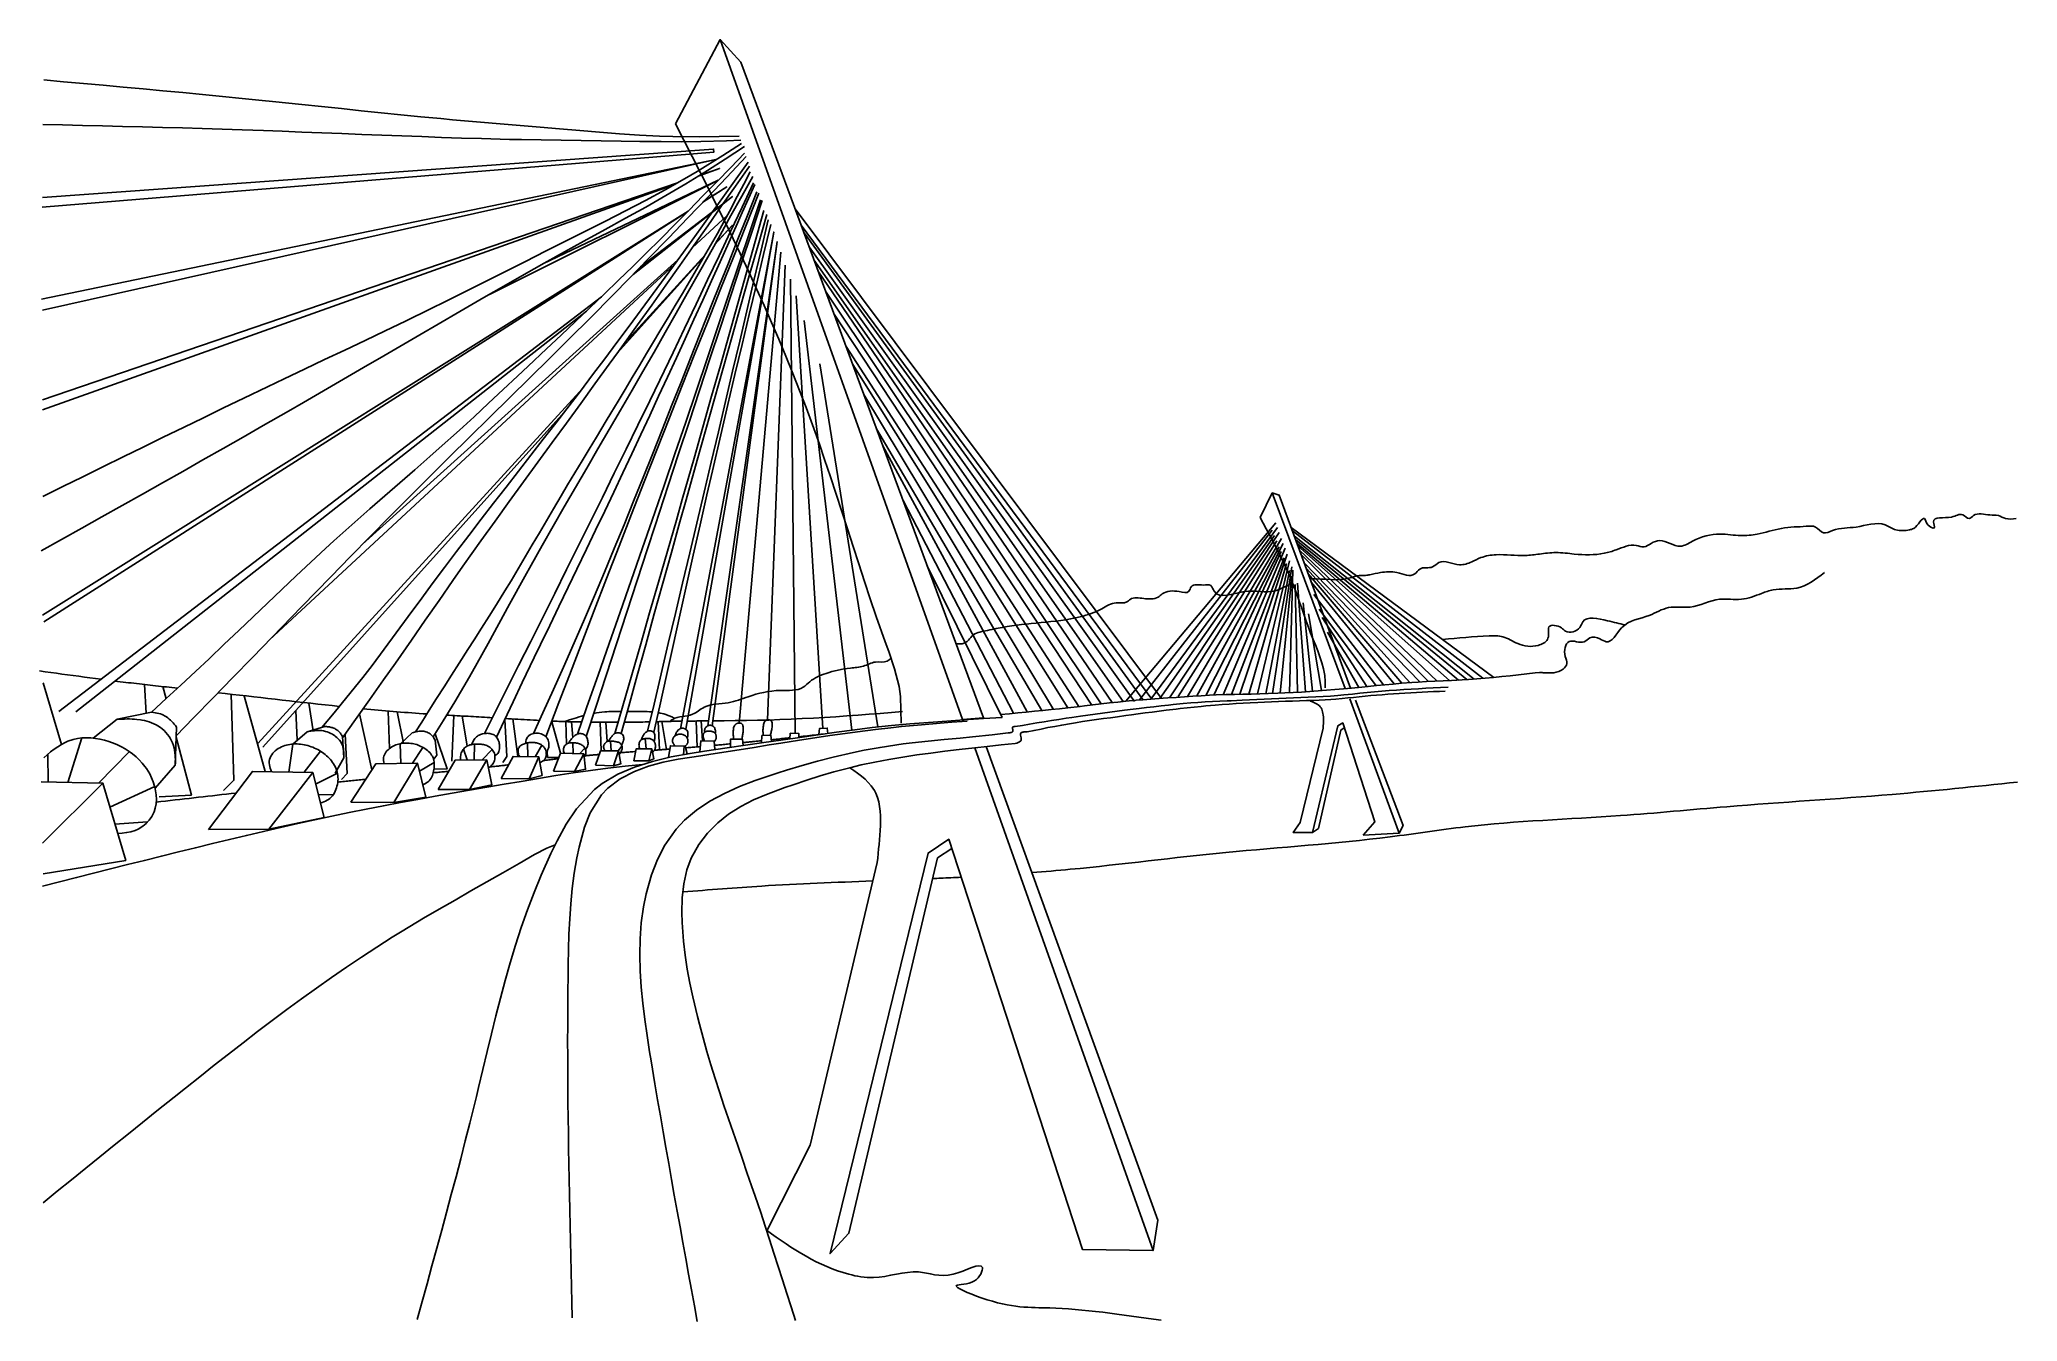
# Model space of a CAD drawing. Header units: millimetres. Extents: x -11 to 7000, y -4 to 4538.
import ezdxf

# ---------------------------------------------------------------- set-up
doc = ezdxf.new("R2010")
doc.units = ezdxf.units.MM
doc.layers.get('0').update_dxf_attribs({"color": 1})

msp = doc.modelspace()

# ---------------------------------------------------------------- linework, layer by layer
for points in [[(2243.4, 4240.2), (2402.3, 4538.3), (3260.8, 2129.3), (3335.3, 2135.4), (2474.9, 4458.2), (2402.3, 4538.3)], [(4.1, 4395.4), (74.5, 4389), (144.9, 4382.6), (215.3, 4376.2), (285.7, 4369.8), (356.1, 4363.3), (426.5, 4356.8), (496.9, 4350.2), (567.2, 4343.5), (637.6, 4336.7), (707.9, 4329.8), (778.3, 4322.8), (815.2, 4319), (918.9, 4308.3), (989.2, 4301), (1059.5, 4293.6), (1129.8, 4286.3), (1200.2, 4279), (1270.5, 4271.9), (1340.8, 4264.9), (1411.2, 4258.2), (1452.9, 4254.4), (1552, 4245.7), (1622.4, 4239.7), (1692.8, 4233.8), (1763.3, 4227.9), (1832, 4222.1), (1904.2, 4215.8), (1974.7, 4209.9), (2045.2, 4204.4), (2115.7, 4199.8), (2186.3, 4196.3), (2233.9, 4194.8), (2327.6, 4193.9), (2398.3, 4194.4), (2469, 4195.5)], [(0.5, 4237.8), (71.2, 4236.1), (141.9, 4234.3), (212.6, 4232.6), (283.3, 4230.8), (354.1, 4228.9), (424.8, 4227), (495.5, 4225), (566.2, 4222.9), (636.9, 4220.8), (707.6, 4218.5), (782.8, 4215.9), (849, 4213.5), (919.6, 4210.8), (990.3, 4208.1), (1061, 4205.3), (1131.7, 4202.5), (1202.4, 4199.7), (1273.1, 4197), (1343.8, 4194.4), (1414.4, 4191.9), (1485.1, 4189.5), (1555.8, 4187.4), (1654.7, 4184.8), (1697.2, 4183.9), (1767.9, 4182.5), (1838.6, 4181.3), (1909.4, 4180.2), (1980.1, 4179.3), (2050.8, 4178.4), (2117.2, 4177.5), (2192.3, 4176.6), (2263.1, 4176.2), (2333.8, 4176.7), (2424.3, 4179.3), (2475.2, 4182)], [(3043.7, 2115.8), (3041.5, 2210.8), (3036.2, 2245.4), (3020.2, 2308.3), (2999.2, 2370.5), (2987.1, 2403.7), (2955.1, 2494.4), (2934, 2556.4), (2913.4, 2618.4), (2893.2, 2680.4), (2873.2, 2742.3), (2853.4, 2804.2), (2833.5, 2866), (2813.4, 2927.7), (2793, 2989.3), (2772.2, 3050.8), (2753.5, 3104.6), (2728.8, 3173.3), (2706.2, 3234.2), (2682.9, 3295), (2659, 3355.6), (2634.5, 3416), (2609.4, 3476.2), (2583.8, 3536.2), (2557.6, 3596), (2530.9, 3655.5), (2503.7, 3714.8), (2484.5, 3756), (2448, 3832.7), (2419.5, 3891.3), (2390.6, 3949.7), (2361.5, 4008), (2332.2, 4066.1), (2302.7, 4124.2), (2273.1, 4182.2), (2243.4, 4240.2)], [(-4.7, 2726.8), (67, 2766.9), (138.7, 2807), (210.4, 2847.1), (282, 2887.3), (353.7, 2927.5), (425.3, 2967.8), (496.8, 3008.2), (568.3, 3048.6), (639.8, 3089.1), (711.2, 3129.7), (782.5, 3170.5), (871.7, 3221.7), (925, 3252.4), (996.1, 3293.5), (1067.1, 3334.8), (1138.2, 3376.1), (1209.1, 3417.4), (1280.1, 3458.8), (1351.1, 3500.2), (1387.9, 3521.6), (1493.1, 3582.7), (1564.2, 3623.8), (1635.4, 3664.8), (1706.8, 3705.5), (1778.3, 3746), (1849.9, 3786.2), (1919.1, 3824.5), (1993.9, 3865.5), (2066, 3905), (2137.9, 3944.8), (2209.4, 3985.3), (2280.3, 4026.9), (2357, 4074.1), (2419.2, 4114.4), (2487.6, 4159.9)], [(-0.9, 3944.8), (2379.5, 4139.4), (2378.3, 4150.2), (0.3, 3979.3)], [(0.7, 2919.1), (71.9, 2954.1), (143, 2989.2), (214.2, 3024.2), (285.4, 3059.2), (356.6, 3094.1), (427.8, 3129), (499.1, 3163.7), (570.5, 3198.4), (641.8, 3233), (713.3, 3267.5), (797.3, 3307.7), (856.4, 3335.9), (928, 3370), (999.7, 3404.1), (1071.3, 3438.1), (1143, 3472.2), (1214.5, 3506.5), (1285.9, 3540.9), (1375.1, 3584.3), (1428.4, 3610.5), (1499.5, 3645.8), (1570.4, 3681.3), (1641.3, 3716.9), (1712.1, 3752.5), (1782.9, 3788.3), (1877.4, 3835.7), (1924.8, 3859.5), (1995.7, 3895.1), (2066.5, 3931.2), (2136.8, 3967.9), (2206.6, 4005.6), (2275.6, 4044.6), (2320.6, 4071.2), (2410.9, 4127.3), (2477.7, 4170.2)], [(-3.4, 3618), (2387, 4112.8), (-0.6, 3580)], [(386.6, 2155.4), (438.3, 2203.2), (490, 2251), (541.6, 2299), (590.2, 2344.5), (644.2, 2395.6), (695.2, 2444.2), (746.1, 2492.9), (797, 2541.6), (848, 2590.2), (899.2, 2638.6), (950.7, 2686.8), (1002.4, 2734.5), (1032.6, 2762), (1107.3, 2828.6), (1160.2, 2875.1), (1213.3, 2921.4), (1266.4, 2967.7), (1319.5, 3014), (1372.4, 3060.5), (1405.9, 3090.2), (1477.3, 3154.6), (1529.3, 3202.1), (1581.1, 3249.9), (1632.6, 3298), (1684, 3346.1), (1721, 3380.8), (1786.7, 3442.6), (1838, 3491), (1889.1, 3539.4), (1940.2, 3588), (1991, 3636.7), (2041.7, 3685.7), (2092.1, 3734.8), (2137.6, 3779.6), (2192.3, 3834), (2241.9, 3883.9), (2291.4, 3934), (2340.8, 3984.3), (2390, 4034.8), (2439.1, 4085.3), (2488.2, 4135.8)], [(473.9, 2070.9), (535.6, 2134.4), (605.1, 2205.9), (674.5, 2277.4), (744, 2348.9), (813.5, 2420.4), (883, 2491.9), (919.6, 2529.6), (1022, 2634.8), (1091.7, 2706.2), (1161.4, 2777.4), (1231.4, 2848.4), (1304.5, 2922), (1372.2, 2989.6), (1443, 3059.8), (1513.9, 3129.8), (1585, 3199.8), (1656, 3269.7), (1727.1, 3339.6), (1798.1, 3409.6), (1868.9, 3479.8), (1939.4, 3550.2), (2023, 3634.4), (2079.6, 3692), (2149.2, 3763.4), (2218.4, 3835.1), (2287.5, 3907), (2356.4, 3979.1), (2425.1, 4051.3), (2493.8, 4123.5)], [(989.9, 2101.2), (1033.1, 2152.9), (1078.8, 2208.3), (1134.7, 2278), (1167.9, 2320.9), (1211.1, 2378.2), (1253.8, 2436), (1296.2, 2493.9), (1344, 2559.2), (1381.4, 2609.6), (1424.4, 2667.1), (1467.7, 2724.3), (1511.3, 2781.4), (1555.1, 2838.4), (1598.9, 2895.2), (1642.9, 2951.9), (1686.9, 3008.7), (1731, 3065.4), (1774.9, 3122.1), (1818.8, 3179), (1858.3, 3230.4), (1906.2, 3293), (1949.6, 3350.2), (1992.8, 3407.5), (2035.9, 3465), (2078.8, 3522.5), (2121.5, 3580.2), (2164.1, 3638), (2206.6, 3695.9), (2248.9, 3753.9), (2271.7, 3785.3), (2333.2, 3870.2), (2375.2, 3928.4), (2417.2, 3986.7), (2459.1, 4045), (2500.9, 4103.4)], [(1063.5, 2063.7), (1109.5, 2128.6), (1159.2, 2198.8), (1208.7, 2269.1), (1250.9, 2329.1), (1307.3, 2410), (1356.4, 2480.6), (1405.5, 2551.1), (1454.8, 2621.6), (1490, 2671.8), (1554, 2762), (1604.1, 2831.9), (1654.4, 2901.6), (1704.9, 2971.2), (1755.5, 3040.7), (1806.1, 3110.2), (1856.8, 3179.6), (1907.5, 3249.1), (1958.1, 3318.6), (2008.6, 3388.2), (2041.1, 3433.1), (2109.1, 3527.7), (2159.1, 3597.7), (2208.9, 3667.8), (2258.6, 3737.9), (2308.2, 3808.1), (2357.7, 3878.4), (2407.1, 3948.8), (2456.5, 4019.1), (2505.9, 4089.5)], [(1321.5, 2084.8), (1343.8, 2120), (1370.2, 2161.6), (1396.7, 2203.3), (1423.1, 2245), (1449.6, 2286.7), (1476.2, 2328.3), (1507.3, 2377), (1529.4, 2411.5), (1556, 2453.1), (1582.5, 2494.7), (1608.8, 2536.5), (1638.8, 2584.9), (1660.5, 2620.6), (1685.9, 2662.9), (1711, 2705.4), (1736, 2748), (1760.9, 2790.7), (1785.8, 2833.3), (1810.7, 2875.9), (1837.9, 2922), (1861.1, 2960.8), (1886.6, 3003.1), (1912.2, 3045.3), (1937.9, 3087.5), (1963.5, 3129.7), (1998.2, 3187), (2014.6, 3214.2), (2040, 3256.5), (2065.3, 3298.9), (2090.5, 3341.3), (2115.8, 3383.8), (2141, 3426.2), (2161.9, 3461.1), (2191.7, 3511), (2217.1, 3553.3), (2242.5, 3595.7), (2267.9, 3638.1), (2293.1, 3680.5), (2318.1, 3723.1), (2343, 3765.7), (2367.5, 3808.6), (2391.8, 3851.5), (2415.7, 3894.7), (2434.4, 3929.1), (2462.3, 3981.7), (2485.2, 4025.5), (2507.9, 4069.4)], [(2330.8, 4058), (2399.8, 4081.6), (2326.9, 4055.6)], [(0.1, 3261.4), (2251, 4030.7)], [(2240.7, 4024.9), (0.2, 3226.7)], [(1384.5, 2067.2), (1419.7, 2124.5), (1460.8, 2192.2), (1513.2, 2280.6), (1540.9, 2329), (1579.5, 2398.1), (1617.6, 2467.6), (1655.5, 2537.3), (1709.3, 2635.9), (1731.7, 2676.3), (1770.4, 2745.4), (1809.6, 2814.3), (1849.1, 2883), (1888.8, 2951.6), (1928.7, 3020.1), (1968.7, 3088.5), (2008.7, 3156.9), (2048.6, 3225.4), (2089.8, 3296.2), (2128.1, 3362.5), (2167.6, 3431.2), (2206.8, 3500.1), (2246, 3569), (2285, 3638), (2323.9, 3707), (2362.7, 3776.1), (2401.4, 3845.3), (2440, 3914.5), (2478.7, 3983.7), (2517.3, 4052.9)], [(1566.6, 2079.4), (1602.3, 2150.5), (1645, 2235.5), (1687.6, 2320.5), (1730.2, 2405.5), (1772.8, 2490.5), (1815.3, 2575.6), (1857.7, 2660.7), (1910.8, 2767.3), (1942.4, 2831), (1984.6, 2916.2), (2026.7, 3001.4), (2068.6, 3086.8), (2110.4, 3172.2), (2152, 3257.7), (2188, 3332), (2234.7, 3428.9), (2275.8, 3514.7), (2316.7, 3600.5), (2357.5, 3686.4), (2398.2, 3772.3), (2438.8, 3858.3), (2479.4, 3944.3), (2519.9, 4030.3)], [(2394, 4038.9), (1584.1, 3635.3)], [(1609.4, 2066.2), (1636.6, 2124.3), (1668.5, 2192.1), (1700.4, 2259.9), (1742.9, 2349.1), (1764.9, 2395.1), (1797.5, 2462.6), (1830.1, 2530), (1862.8, 2597.4), (1894.2, 2662.2), (1928, 2732.3), (1960.4, 2799.9), (1992.6, 2867.5), (2024.8, 2935.1), (2056.8, 3002.9), (2088.7, 3070.7), (2120.5, 3138.5), (2152.2, 3206.4), (2183.7, 3274.3), (2215.2, 3342.3), (2246.5, 3410.4), (2277.8, 3478.4), (2308.9, 3546.6), (2340, 3614.8), (2370.9, 3683), (2401.7, 3751.3), (2432.5, 3819.6), (2463.1, 3887.9), (2480.2, 3926.1), (2524.2, 4024.7)], [(1740.6, 2079.3), (1773.8, 2152.2), (1811.3, 2234.8), (1846.9, 2314.3), (1884.9, 2400.7), (1921, 2484), (1956.6, 2567.4), (1991.7, 2651.1), (2026.5, 2734.9), (2061, 2818.9), (2095.2, 2902.9), (2129.1, 2987.1), (2162.8, 3071.4), (2196.4, 3155.7), (2229.9, 3240.1), (2263.3, 3324.5), (2296.7, 3408.9), (2330.1, 3493.3), (2375.2, 3607), (2397.1, 3662), (2430.8, 3746.2), (2464.6, 3830.5), (2498.5, 3914.7), (2532.3, 3998.9)], [(1773.4, 3743.2), (2394.9, 4039.8)], [(2342.8, 3964.9), (2425, 4016.4), (2340.7, 3962.6)], [(0.2, 2498.5), (2288, 3930.6)], [(2284.2, 3926.7), (4.2, 2475.2)], [(1784.3, 2067.3), (1830.4, 2189.1), (1867.4, 2286.4), (1911.1, 2400.7), (1955, 2514.9), (1999.2, 2629), (2043.5, 2743), (2088, 2857), (2132.7, 2970.9), (2177.5, 3084.7), (2222.4, 3198.5), (2267.5, 3312.3), (2312.6, 3426), (2357.8, 3539.7), (2403.1, 3653.4), (2448.5, 3767), (2493.8, 3880.6), (2539.2, 3994.2)], [(1895.8, 2077.3), (1929.8, 2174.1), (1969.2, 2286), (2008.5, 2397.9), (2047.6, 2509.9), (2086.7, 2622), (2125.7, 2734), (2160.6, 2835), (2203, 2958.3), (2241.4, 3070.6), (2279.7, 3182.9), (2317.8, 3295.3), (2355.8, 3407.6), (2393.7, 3520.1), (2431.5, 3632.5), (2469.3, 3745), (2507, 3857.5), (2544.7, 3970)], [(1927, 2069.3), (1960.6, 2172.4), (1997.3, 2284.7), (2034, 2397.1), (2070.7, 2509.4), (2107.4, 2621.7), (2144.1, 2734), (2171.1, 2816.4), (2217.8, 2958.5), (2254.6, 3070.8), (2291.5, 3183), (2328.5, 3295.2), (2365.5, 3407.5), (2402.5, 3519.7), (2439.5, 3631.9), (2476.5, 3744.1), (2513.6, 3856.3), (2550.6, 3968.5)], [(2027.9, 2079), (2056.6, 2178), (2088.4, 2287.5), (2120.2, 2397.1), (2151.9, 2506.6), (2183.5, 2616.2), (2215.1, 2725.8), (2246.6, 2835.4), (2267.6, 2908.7), (2309.3, 3054.8), (2340.4, 3164.5), (2371.5, 3274.2), (2402.5, 3384), (2433.5, 3493.7), (2464.4, 3603.5), (2495.2, 3713.3), (2526.1, 3823.1), (2556.9, 3932.9)], [(2119.7, 3733.2), (2445.2, 3982.1), (2093.1, 3705.9)], [(2667.5, 3938.1), (3966.3, 2204)], [(2050.8, 2079.3), (2077.6, 2175.9), (2107.8, 2284.9), (2138, 2393.9), (2168.3, 2502.9), (2198.6, 2611.9), (2229, 2720.8), (2259.4, 2829.8), (2281, 2906.9), (2320.5, 3047.6), (2351.2, 3156.5), (2381.9, 3265.3), (2412.6, 3374.2), (2443.4, 3483), (2474.3, 3591.9), (2505.1, 3700.7), (2536, 3809.5), (2566.9, 3918.3)], [(2144.4, 2087.1), (2167.3, 2183.5), (2192.7, 2290.7), (2218.1, 2397.9), (2243.5, 2505.1), (2268.9, 2612.3), (2294.3, 2719.5), (2319.1, 2824.7), (2345, 2934), (2370.3, 3041.2), (2395.5, 3148.4), (2420.8, 3255.7), (2446, 3362.9), (2471.3, 3470.2), (2496.5, 3577.4), (2521.7, 3684.7), (2546.9, 3792), (2572.1, 3899.2)], [(2166.7, 2083.6), (2187.5, 2177.8), (2211.2, 2284.6), (2234.9, 2391.4), (2258.7, 2498.2), (2282.6, 2604.9), (2306.6, 2711.6), (2330.7, 2818.3), (2355.1, 2925), (2374.6, 3010), (2404.3, 3138.2), (2429.2, 3244.7), (2454.3, 3351.2), (2479.5, 3457.6), (2504.8, 3564), (2530.1, 3670.4), (2555.6, 3776.8), (2581, 3883.2)], [(2279.8, 2094.4), (2591.9, 3856.3), (2261.1, 2096.5)], [(2427, 3915.4), (2302.3, 3799.9)], [(2384.2, 3814.7), (2444, 3880), (2382.5, 3811.6)], [(2688.8, 3880.7), (3932.3, 2201.6)], [(2358.1, 2106.6), (2604, 3822.9)], [(2604, 3822.9), (2374, 2107)], [(3899.8, 2199.3), (2699, 3853)], [(3870.4, 2192.7), (2717.4, 3803.4)], [(2240.9, 3742.9), (804.4, 2411)], [(1134.4, 2749.8), (2251.5, 3757.4)], [(2346, 3771), (2037.4, 3428)], [(2063.5, 3464.3), (2348.9, 3776)], [(2468.7, 2116.3), (2617, 3784.7)], [(2632.2, 3739.2), (2569.7, 2127.7)], [(3830.1, 2192.9), (2734.1, 3758.3)], [(2667.3, 2079.7), (2651.7, 3688.9)], [(3791.4, 2188.7), (2750, 3715.4)], [(3752, 2184.2), (2775.3, 3647.2)], [(58, 2156.9), (1981, 3627.1)], [(1927.7, 3576.1), (118, 2156.7)], [(2765.9, 2097.6), (2671.6, 3630.1)], [(2699.4, 3542.6), (2868, 2091.5)], [(3719, 2180.2), (2805.7, 3565)], [(3673.4, 2174.8), (2848.1, 3450.7)], [(2961, 2102.6), (2755.5, 3389)], [(3633.8, 2170.4), (2871.9, 3386.4)], [(763.5, 2044.2), (1903.6, 3289.7)], [(3582.9, 2164.9), (2911.2, 3280.2)], [(1851, 3220.8), (780.6, 2031)], [(3541.7, 2160.7), (2956.1, 3158.9)], [(3490.3, 2155.7), (2978.3, 3099.1)], [(3441.7, 2151), (3050.3, 2904.6)], [(4315.6, 2844.6), (4358.6, 2932)], [(4617.5, 2238.7), (4358.6, 2932), (4383.4, 2923.9), (4636.5, 2240.4)], [(3840.3, 2194), (4371.4, 2825.6)], [(3928.9, 2201.4), (4377.1, 2809.7)], [(4546.4, 2241.8), (4546, 2264.2), (4544.5, 2285.4), (4540.6, 2308.3), (4535, 2329.9), (4527.9, 2351.1), (4519.9, 2372.3), (4511.5, 2393.3), (4503.8, 2412.3), (4494.8, 2435.4), (4486.9, 2456.5), (4479.3, 2477.6), (4471.8, 2498.8), (4464.4, 2519.9), (4457, 2541), (4449.5, 2562), (4441.9, 2582.9), (4433.9, 2603.7), (4425.2, 2625.4), (4417, 2644.9), (4408, 2665.3), (4398.6, 2685.5), (4388.9, 2705.7), (4378.9, 2725.7), (4368.7, 2745.7), (4358.3, 2765.5), (4347.8, 2785.4), (4337.1, 2805.1), (4326.4, 2824.9), (4315.6, 2844.6)], [(4425.9, 2808.9), (5143.7, 2278.3)], [(3887.7, 2198.3), (4358.8, 2799.5)], [(3960.4, 2203.6), (4366.5, 2781.4)], [(3994.5, 2205.9), (4383.7, 2791.4)], [(4024.9, 2210.2), (4374.9, 2761.8)], [(4058.1, 2210.3), (4391.2, 2770.7)], [(4091.6, 2212.4), (4383.3, 2740.3)], [(4123, 2214.2), (4397.7, 2752.6)], [(4184.6, 2216.8), (4403.9, 2735.6)], [(5104.8, 2274.9), (4430.2, 2797.3)], [(5074.9, 2272.5), (4437, 2779)], [(5048.9, 2270.6), (4442.1, 2765.1)], [(5018.6, 2268.8), (4446.3, 2754.1)], [(4987.5, 2267.2), (4449.8, 2744.6)], [(3400.9, 2136.4), (3136.1, 2673)], [(4151.3, 2215.6), (4390.8, 2724.4)], [(4214.5, 2217.7), (4400.5, 2701.7)], [(4244, 2218.4), (4411.6, 2714.3)], [(4275.9, 2219.1), (4408.8, 2682.1)], [(4305.9, 2219.7), (4419.9, 2691.3)], [(4359.6, 2221.2), (4427.6, 2670.1)], [(4943.5, 2265.1), (4455.3, 2729.5)], [(4913, 2263.7), (4461.3, 2713.4)], [(4882.4, 2262.1), (4472.2, 2684.1)], [(4336.4, 2220.5), (4419.4, 2657.2)], [(4386.9, 2222.3), (4428.1, 2637)], [(4419.9, 2223.9), (4431.7, 2658.5)], [(4447.8, 2225.5), (4440.4, 2607.9)], [(4476.2, 2227.4), (4448.3, 2612.7)], [(4845.9, 2259.7), (4479.7, 2663.8)], [(4817.5, 2257.5), (4486.5, 2645.4)], [(4790.5, 2255.1), (4498, 2614.4)], [(4501.8, 2229.2), (4468.5, 2542.1)], [(4753.2, 2251.5), (4505.8, 2572.5)], [(4533.2, 2231.6), (4487.6, 2503.8)], [(4726.6, 2248.9), (4525.2, 2519.7)], [(4694.1, 2245.7), (4535.9, 2490.7)], [(4665.6, 2243), (4554.2, 2439)], [(-10.6, 2301.1), (9.2, 2298.3), (29.1, 2295.6), (48.9, 2292.8), (68.8, 2290.1), (88.6, 2287.4), (108.5, 2284.7), (128.3, 2282), (148.2, 2279.3), (168.1, 2276.7), (187.9, 2274), (207.8, 2271.5)], [(67.3, 2041), (2.1, 2258.6)], [(256.5, 2265.3), (266.1, 2264.1), (275.7, 2263), (285.3, 2261.8), (295, 2260.6), (304.6, 2259.5), (314.2, 2258.4), (323.9, 2257.2), (333.5, 2256.1), (343.1, 2255), (352.8, 2253.9), (362.4, 2252.8), (372, 2251.7), (381.7, 2250.6), (391.3, 2249.6), (400.9, 2248.5), (410.6, 2247.4), (420.2, 2246.3), (429.9, 2245.3), (439.5, 2244.2), (449.1, 2243.1), (458.8, 2242), (468.4, 2241), (478, 2239.9)], [(367.6, 2151.4), (361.4, 2252.9)], [(426.3, 2245.7), (437.7, 2202.6)], [(3395.9, 2146.6), (3427.3, 2149.6), (3456.8, 2152.4), (3486.4, 2155.3), (3515.9, 2158.2), (3545.4, 2161.1), (3574.9, 2164.1), (3604.4, 2167.2), (3633.9, 2170.4), (3677.3, 2175.3), (3692.9, 2177.1), (3722.4, 2180.6), (3751.8, 2184.1), (3781.3, 2187.6), (3810.8, 2190.9), (3840.3, 2194), (3876.1, 2197.4), (3899.4, 2199.2), (3928.9, 2201.4), (3971.5, 2204.3), (3988.1, 2205.5), (4017.7, 2207.5), (4047.3, 2209.6), (4076.9, 2211.5), (4106.6, 2213.3), (4136.2, 2214.9), (4159.8, 2215.9), (4195.5, 2217.2), (4225.1, 2218), (4254.8, 2218.6), (4284.4, 2219.3), (4314.1, 2219.9), (4343.8, 2220.7), (4379, 2221.9), (4403, 2223), (4432.7, 2224.6), (4462.3, 2226.4), (4491.9, 2228.5), (4521.5, 2230.7), (4551, 2233.1), (4580.6, 2235.5), (4611.5, 2238.2), (4639.7, 2240.6), (4676.6, 2244), (4698.8, 2246.1), (4728.3, 2249), (4757.9, 2252), (4787.4, 2254.8), (4816.9, 2257.4), (4853.3, 2260.3), (4876.1, 2261.7), (4905.7, 2263.3), (4935.4, 2264.8), (4965, 2266.1), (4994.6, 2267.5), (5032.4, 2269.6), (5053.9, 2270.9), (5083.4, 2273.1), (5113, 2275.5), (5142.5, 2278.2), (5172.1, 2281.1), (5201.6, 2284.2), (5231.1, 2287.4), (5260.6, 2290.7), (5290.1, 2294), (5305.4, 2295.8)], [(622.3, 2223.7), (647.6, 2220.9), (672.8, 2218), (698.1, 2215.1), (723.3, 2212.3), (748.6, 2209.4), (773.8, 2206.5), (799.1, 2203.6), (824.3, 2200.8), (849.6, 2197.9), (874.9, 2195), (900.1, 2192.2), (925.4, 2189.3), (950.6, 2186.5), (975.9, 2183.7), (1001.2, 2180.9), (1026.4, 2178.2), (1051.7, 2175.5)], [(641.2, 1877.6), (678.5, 1913.6), (669, 2218.4)], [(715.1, 2213.2), (788.9, 1944.2)], [(943.4, 2187.3), (959.3, 2088.7)], [(3447.1, 2104.1), (3472.9, 2108.3), (3498.7, 2112.6), (3524.5, 2116.8), (3550.3, 2121), (3576.1, 2125.1), (3601.9, 2129.2), (3627.8, 2133.2), (3648, 2136.3), (3679.5, 2141), (3705.3, 2144.7), (3731.2, 2148.4), (3757.1, 2151.9), (3783, 2155.4), (3808.9, 2158.7), (3834.9, 2162), (3865.3, 2165.7), (3886.8, 2168.3), (3912.7, 2171.3), (3938.7, 2174.2), (3964.7, 2177), (3990.7, 2179.8), (4007.4, 2181.6), (4042.7, 2185.2), (4070.5, 2187.7), (4094.8, 2189.6), (4120.9, 2191.2), (4147, 2192.5), (4173.1, 2193.6), (4199.2, 2194.7), (4213.1, 2195.3), (4251.5, 2197), (4277.6, 2198.2), (4303.7, 2199.4), (4329.8, 2200.7), (4355.9, 2202), (4382, 2203.3), (4408.1, 2204.5), (4434.2, 2205.8), (4459.8, 2206.9), (4486.4, 2208.1), (4512.6, 2209.3), (4538.7, 2210.6), (4564.8, 2212.1), (4590.8, 2214), (4612.3, 2215.9), (4642.9, 2219.1), (4668.8, 2222), (4682.2, 2223.4), (4720.8, 2227.3), (4746.9, 2229.6), (4772.9, 2231.6), (4799, 2233.5), (4825.1, 2235.2), (4851.2, 2236.8), (4877.3, 2238.2), (4903.4, 2239.6), (4929.5, 2240.9), (4955.6, 2242.1), (4981.8, 2243.3)], [(3490.2, 2085.6), (3514.6, 2090.5), (3539.1, 2095.3), (3563.6, 2100.1), (3588.1, 2104.8), (3612.6, 2109.3), (3647.7, 2115.4), (3661.7, 2117.7), (3686.3, 2121.5), (3711, 2125.2), (3735.7, 2128.8), (3760.4, 2132.2), (3785.1, 2135.5), (3809.8, 2138.8), (3840, 2142.8), (3859.3, 2145.4), (3884, 2148.8), (3908.7, 2152.1), (3933.4, 2155.4), (3958.1, 2158.6), (3982.9, 2161.7), (4018.1, 2166), (4032.4, 2167.7), (4057.2, 2170.5), (4082, 2173.1), (4106.8, 2175.5), (4122.7, 2177), (4156.4, 2179.9), (4181.3, 2181.8), (4206.2, 2183.6), (4231.1, 2185.2), (4256, 2186.7), (4280.9, 2188), (4307.6, 2189.4), (4330.7, 2190.4), (4355.6, 2191.5), (4380.5, 2192.5), (4405.4, 2193.4), (4430.3, 2194.2), (4455.3, 2195), (4480.2, 2195.8), (4505.1, 2196.6)], [(4539.2, 2098.1), (4539.4, 2103.2), (4539.7, 2108.2), (4539.9, 2113.4), (4540.1, 2118.5), (4540.1, 2123.7), (4540.1, 2128.9), (4539.9, 2134.2), (4539.8, 2137.3), (4539.1, 2145), (4538.3, 2150.4), (4537.2, 2155.7), (4535.8, 2160.8), (4534, 2165.6), (4531.8, 2170.1), (4529.1, 2174.1), (4525.7, 2177.8), (4521.9, 2180.9), (4517.7, 2183.7), (4513.1, 2186.2), (4508.3, 2188.5), (4503.2, 2190.5), (4498.1, 2192.4), (4492.8, 2194.3)], [(4505.1, 2196.6), (4525.4, 2197.7), (4545.7, 2198.9), (4566, 2200.2), (4584.5, 2201.6), (4606.5, 2203.5), (4626.7, 2205.5), (4646.9, 2207.5), (4667.1, 2209.6), (4687.5, 2211.7), (4707.6, 2213.5), (4727.8, 2215.3), (4748.1, 2216.9), (4768.3, 2218.4), (4788.6, 2219.9), (4808.9, 2221.2), (4829.2, 2222.4), (4849.5, 2223.6), (4869.8, 2224.7), (4890.1, 2225.7), (4910.4, 2226.7), (4930.7, 2227.7), (4951, 2228.7), (4971.3, 2229.6)], [(4681.3, 1718.7), (4808.1, 1726), (4633.3, 2202.7)], [(4808.1, 1726), (4823.2, 1753.3), (4654.2, 2197.6)], [(180, 2063), (264.2, 2129.9), (386.6, 2155.4)], [(264.2, 2129.9), (273.1, 2130.2), (281.9, 2130.5), (290.7, 2130.7), (299.5, 2130.8), (308.3, 2130.8), (317.1, 2130.5), (325.9, 2130.1), (334.7, 2129.3), (347.2, 2127.7), (352.2, 2126.9), (360.8, 2125.2), (369.4, 2123.1), (377.9, 2120.5), (386.3, 2117.5), (394.4, 2114.1), (402.4, 2110.2), (408.9, 2106.5), (417.5, 2100.8), (424.5, 2095.4), (431.2, 2089.5), (437.5, 2083.2), (443.3, 2076.4), (448.5, 2069.3), (452.5, 2062.9), (457.2, 2053.9), (460.7, 2045.8), (463.6, 2037.4), (466, 2028.8), (467.9, 2020.1), (469.3, 2011.3), (470.2, 2002.5), (470.6, 1997), (470.9, 1984.8), (470.8, 1976), (470.6, 1967.2)], [(386.6, 2155.4), (392.9, 2154.3), (399.2, 2153.1), (405.5, 2151.8), (411.6, 2150.4), (417.6, 2148.7), (423.4, 2146.6), (429, 2144.3), (432.3, 2142.6), (439.5, 2138.2), (444.4, 2134.6), (449.1, 2130.6), (453.7, 2126.3), (458.1, 2121.8), (462.4, 2117.1), (466.6, 2112.2), (470.7, 2107.2), (474.9, 2102.2)], [(887.2, 2042), (937.6, 2085.2), (1000.4, 2104.4)], [(902.7, 2055.3), (897.2, 2160.6)], [(1000.4, 2104.4), (1003.7, 2104.1), (1006.9, 2103.8), (1010.2, 2103.4), (1013.5, 2103), (1016.7, 2102.5), (1019.9, 2101.9), (1023.1, 2101.2), (1027, 2100.1), (1029.4, 2099.3), (1032.5, 2098.1), (1035.5, 2096.7), (1038.5, 2095.1), (1041.3, 2093.4), (1044.1, 2091.6), (1046.7, 2089.6), (1049.2, 2087.4), (1051.5, 2085.2), (1053.7, 2082.7), (1055.8, 2080.2), (1057.7, 2077.5), (1059.6, 2074.8), (1061.4, 2072.1), (1063.2, 2069.3)], [(1124, 2149), (1167.6, 1950.7)], [(1136.6, 2166.9), (1149.8, 2165.6), (1163.1, 2164.4), (1176.3, 2163.1), (1189.6, 2161.9), (1202.8, 2160.7), (1216.1, 2159.6), (1229.4, 2158.5), (1242.6, 2157.4), (1255.9, 2156.3), (1269.1, 2155.3), (1282.4, 2154.2), (1295.7, 2153.3), (1308.9, 2152.3), (1322.2, 2151.4), (1335.5, 2150.5), (1348.8, 2149.6), (1362, 2148.8)], [(1229.8, 2026.3), (1225.5, 2158.8)], [(1256.6, 2156.2), (1279.7, 2045)], [(1328.1, 3.5), (1345.5, 66.7), (1363, 129.8), (1380.4, 193), (1397.7, 256.2), (1414.9, 319.4), (1431.9, 382.5), (1448.9, 445.8), (1465.6, 509), (1482.1, 572.2), (1498.4, 635.5), (1514.4, 698.8), (1537.7, 792.6), (1545.6, 825.4), (1560.9, 888.7), (1576, 952), (1591.4, 1015.3), (1607.1, 1078.5), (1623.2, 1141.6), (1640.2, 1204.5), (1658, 1267.3), (1676.9, 1329.8), (1697, 1392.1), (1718.7, 1454.2), (1742, 1515.9), (1767.1, 1577.4), (1801.8, 1654.6), (1823.7, 1699), (1856.2, 1757.7), (1893, 1812.4), (1956.9, 1881.3), (1983.8, 1902.1), (2038.7, 1934.9), (2098.5, 1960.6), (2162.1, 1980.7), (2228, 1996.3), (2295, 2008.8), (2346.3, 2017), (2427.1, 2029), (2491.8, 2038.2), (2556.1, 2047.2), (2616.9, 2055.8), (2684.7, 2065.6), (2749.3, 2075), (2814.2, 2084.3), (2879.2, 2092.9), (2940.1, 2100.3), (3009.4, 2107.6), (3074.6, 2113.4), (3139.8, 2118.6), (3205, 2123.3), (3282.2, 2128.5), (3335.5, 2132.1), (3400.9, 2136.4)], [(1431.9, 2144.7), (1441.5, 2144.1), (1451.1, 2143.6), (1460.7, 2143), (1470.2, 2142.5), (1479.8, 2142), (1489.4, 2141.4), (1499, 2140.9), (1508.5, 2140.4), (1518.1, 2139.8), (1527.7, 2139.3), (1537.3, 2138.8), (1546.8, 2138.2), (1556.4, 2137.7), (1566, 2137.1), (1575.6, 2136.5), (1585.1, 2136), (1594.7, 2135.4)], [(1450.8, 1981.6), (1457.6, 2143.2)], [(1487.1, 2141.6), (1505.3, 2034.9)], [(1630.9, 1976.2), (1645.7, 1997.6), (1638.6, 2128.6)], [(1640.5, 2132.6), (1651.5, 2131.9), (1662.5, 2131.2), (1673.5, 2130.5), (1684.5, 2129.9), (1695.6, 2129.2), (1706.6, 2128.5), (1717.6, 2127.9), (1728.6, 2127.3), (1739.6, 2126.7), (1750.7, 2126.1), (1761.7, 2125.5)], [(1666.6, 2131), (1684.2, 1998)], [(1836.4, 2009.6), (1804.6, 2121)], [(1805.5, 2123.4), (1811.7, 2123.1), (1817.9, 2122.8), (1824.1, 2122.6), (1830.3, 2122.4), (1836.5, 2122.1), (1842.7, 2121.9), (1848.9, 2121.7), (1855.1, 2121.5), (1861.3, 2121.3), (1867.5, 2121.1), (1873.7, 2121), (1879.9, 2120.8), (1886.1, 2120.7), (1892.3, 2120.5), (1898.5, 2120.4), (1904.7, 2120.3), (1910.9, 2120.2)], [(1856.8, 2041.5), (1854.6, 2121.5)], [(1877.4, 9.3), (1876.1, 63.8), (1874.7, 118.3), (1873.4, 172.9), (1872.1, 227.4), (1870.9, 281.9), (1869.7, 336.4), (1868.5, 390.9), (1867.4, 445.3), (1866.3, 499.8), (1865.4, 554.2), (1864.5, 608.7), (1863.7, 663.1), (1863, 717.5), (1862.4, 771.8), (1861.9, 826.2), (1861.5, 880.5), (1861.3, 934.8), (1861.2, 989.1), (1861.3, 1043.3), (1861.5, 1097.5), (1861.9, 1151.7), (1862.7, 1232), (1863.1, 1259.9), (1864.2, 1314), (1865.9, 1368), (1868.5, 1422.1), (1872.4, 1476.2), (1877.7, 1530.4), (1884.8, 1584.6), (1894, 1639), (1901.9, 1677.1), (1920.5, 1747.3), (1940.5, 1798.6), (1980.9, 1862.3), (2003.4, 1885.4), (2047.3, 1918.2), (2097.9, 1944.7), (2147.3, 1963.2), (2199.8, 1977.4), (2253.3, 1987.9), (2333.8, 2000.3), (2361.2, 2004.5), (2415.1, 2012.8), (2468.8, 2021.4), (2522.4, 2030.1), (2576, 2038.8), (2616.5, 2045.3), (2683.3, 2055.9), (2737.1, 2064.2), (2790.9, 2072.2), (2844.8, 2079.8), (2888.8, 2085.7), (2952.7, 2093.7), (3006.7, 2099.8), (3044.4, 2103.8), (3114.9, 2110.4), (3169.1, 2114.9), (3223.3, 2119.2), (3277.6, 2123.4)], [(1874.8, 2120.9), (1879.1, 2064.8)], [(1943.5, 2119.8), (1952.2, 2119.7), (1960.9, 2119.6), (1969.7, 2119.6), (1978.4, 2119.5), (1987.2, 2119.5), (1995.9, 2119.5), (2004.7, 2119.4), (2013.4, 2119.4), (2022.1, 2119.4), (2030.9, 2119.4), (2039.6, 2119.4)], [(1980.2, 2018.4), (1976.7, 2119.5)], [(1996.3, 2119.5), (2001.4, 2050.8)], [(2061.8, 2119.1), (2070, 2119.1), (2078.3, 2119.2), (2086.5, 2119.3), (2094.7, 2119.4), (2103, 2119.5), (2111.2, 2119.6), (2119.4, 2119.8), (2127.6, 2120), (2135.9, 2120.2), (2144.1, 2120.4), (2152.3, 2120.6)], [(2061.9, 2119.4), (2062.1, 2119.4), (2062.3, 2119.4), (2062.4, 2119.4), (2062.6, 2119.4), (2062.8, 2119.4), (2063, 2119.4), (2063.2, 2119.4), (2063.3, 2119.4), (2063.5, 2119.4), (2063.7, 2119.4), (2063.9, 2119.4)], [(2175, 2121.2), (2180.4, 2121.3), (2185.7, 2121.5), (2191.1, 2121.6), (2196.4, 2121.7), (2201.8, 2121.9), (2207.2, 2122), (2212.5, 2122.1), (2217.9, 2122.2), (2223.2, 2122.4), (2228.6, 2122.5), (2234, 2122.6), (2239.3, 2122.7), (2244.7, 2122.8), (2250, 2122.9), (2255.4, 2123), (2260.8, 2123), (2266.1, 2123.1)], [(2187, 2021.5), (2181.6, 2121.4)], [(2195.3, 2121.7), (2211.8, 2023.3)], [(2284.9, 2123.4), (2291.8, 2123.5), (2298.7, 2123.5), (2305.6, 2123.6), (2312.5, 2123.7), (2319.4, 2123.8), (2326.2, 2123.8), (2333.1, 2123.9), (2340, 2123.9), (2346.9, 2124), (2353.8, 2124.1), (2360.6, 2124.1)], [(2320.1, 2032), (2316.7, 2123.7)], [(2334.6, 2123.9), (2339.1, 2053.3)], [(2347.1, 2083.7), (2346.9, 2085.2), (2346.7, 2087.9), (2346.8, 2090.5), (2347.5, 2094), (2348, 2095.6), (2349.2, 2098.1), (2350.7, 2100.4), (2352.5, 2102.5), (2354.6, 2104.4), (2356.9, 2106), (2358.4, 2106.7), (2362.2, 2108), (2364.9, 2108.5), (2367.7, 2108.6), (2370.5, 2108.2), (2373.1, 2107.4), (2374.7, 2106.7), (2377.7, 2104.6), (2379.6, 2102.6), (2381.3, 2100.4), (2382.6, 2098), (2383.4, 2096.2), (2384.4, 2092.9), (2384.8, 2090.3), (2385, 2087.7), (2384.9, 2085), (2384.7, 2082.3), (2384.3, 2079.9)], [(2376.3, 2124.2), (2415.9, 2124.6), (2455.5, 2125), (2495, 2125.5), (2534.6, 2126.2), (2574.2, 2127.2), (2613.7, 2128.5), (2653.3, 2130.1), (2692.8, 2132), (2732.3, 2134.1), (2771.9, 2136.4), (2811.4, 2139), (2850.9, 2141.7), (2890.4, 2144.6), (2929.9, 2147.5), (2969.4, 2150.6), (3008.9, 2153.7), (3048.4, 2156.8)], [(2449, 2059.4), (2449, 2059.9), (2448.8, 2063.4), (2448.6, 2066.9), (2448.5, 2070.4), (2448.3, 2073.9), (2448.3, 2077.5), (2448.2, 2081.1), (2448.3, 2085.8), (2448.3, 2088.4), (2448.5, 2092), (2448.9, 2095.6), (2449.6, 2099.1), (2450.6, 2102.5), (2452.7, 2106.9), (2453.9, 2108.7), (2456.3, 2111.4), (2459.1, 2113.6), (2463.9, 2115.7), (2466.1, 2116.2), (2469.9, 2116.4), (2473.7, 2115.8), (2477.1, 2114.5), (2479.8, 2112.4), (2481.6, 2109.6), (2482.7, 2106.3), (2483.2, 2102.6), (2483.4, 2099), (2483.4, 2095), (2483.3, 2091.2), (2483.1, 2087.6), (2482.8, 2084), (2482.4, 2080.4), (2481.9, 2076.9), (2481.4, 2073.5), (2480.8, 2070), (2480.1, 2066.6), (2479.4, 2063.2), (2478.6, 2059.9), (2478.4, 2059)], [(2554.6, 2072.1), (2554.3, 2075.4), (2554, 2078.9), (2553.8, 2082.5), (2553.6, 2086), (2553.6, 2089.4), (2553.6, 2092.9), (2553.8, 2096.4), (2554.1, 2099.9), (2554.4, 2103.4), (2554.9, 2107), (2555.5, 2110.8), (2556.4, 2114.5), (2557.5, 2118), (2559.1, 2121.1), (2561.3, 2123.9), (2563.3, 2125.5), (2567.6, 2127.4), (2571.4, 2128), (2575.2, 2128), (2578.8, 2127.2), (2581.3, 2125.9), (2583.9, 2123.3), (2585.4, 2120.3), (2586.2, 2116.9), (2586.5, 2113.1), (2586.5, 2109.1), (2586.1, 2105), (2585.7, 2101.3), (2585.1, 2097), (2584.5, 2093.2), (2583.8, 2089.5), (2583.1, 2086), (2582.3, 2082.5), (2581.6, 2079.1), (2580.7, 2075.8), (2580, 2073)], [(3422.5, 2081.7), (3425.9, 2081.9), (3429.2, 2082.3), (3430.8, 2082.5), (3432.3, 2082.8), (3433.7, 2083.1), (3435, 2083.5), (3436.2, 2084), (3437.2, 2084.6), (3438.1, 2085.3), (3438.7, 2086.1), (3439.2, 2087), (3439.6, 2088.3), (3439.6, 2089.2), (3439.5, 2090.5), (3439.3, 2091.9), (3438.9, 2093.4), (3438.2, 2096.3), (3437.9, 2097.7), (3437.7, 2099), (3437.7, 2100.2), (3437.8, 2101.2), (3438, 2101.7), (3438.2, 2102), (3438.6, 2102.4), (3439, 2102.8), (3439.9, 2103.3), (3441.1, 2103.6), (3442.5, 2103.8), (3444, 2104), (3447.1, 2104.1)], [(4681.3, 1718.7), (4721.9, 1766.8), (4608.6, 2117.1), (4591.6, 2106.7), (4501.8, 1728.1), (4522.6, 1743.2), (4602, 2091.6), (4614.2, 2099.8)], [(4.2, 1993.5), (16.4, 2003.8), (28.7, 2013.9), (41.1, 2023.5), (53.8, 2032.6), (66.9, 2040.8), (80.4, 2048), (90.1, 2052.2), (109.1, 2058.4), (124.2, 2061.6), (139.7, 2063.5), (155.5, 2064.2), (171.4, 2063.8), (187.4, 2062.2), (203.4, 2059.6), (219.3, 2056), (235, 2051.5), (257.3, 2043.2), (265.2, 2039.7), (279.6, 2032.7), (293.4, 2024.8), (306.7, 2016.2), (319.4, 2006.8), (331.4, 1996.7), (342.7, 1985.9), (353.2, 1974.5), (362.9, 1962.3), (368.1, 1955.1), (379.7, 1936.2), (386.6, 1922.2), (392.5, 1907.7), (397.3, 1892.8), (399.7, 1882.8), (402.9, 1861.7), (403.6, 1845.9), (402.5, 1830.2), (399.5, 1814.8), (395.2, 1801.5), (387.3, 1785.8), (378.2, 1772.7), (367.4, 1760.9), (355.2, 1750.6), (338.7, 1740.6), (327.8, 1736), (313, 1731.5), (297.7, 1728.5), (282.1, 1726.4), (266.4, 1724.8)], [(89.1, 1906), (139.5, 2063.5)], [(474.9, 2102.2), (470.6, 1967.2), (399.1, 1885.4)], [(473.7, 2066.1), (527.9, 1860.8), (413.4, 1854.4)], [(811.6, 1943.8), (809.4, 1950.1), (807.3, 1956.3), (805.5, 1962.5), (804.2, 1968.7), (803.4, 1974.9), (803.5, 1981), (804.4, 1987), (806.3, 1992.9), (809, 1998.6), (812.4, 2004.1), (816.2, 2009.2), (820.5, 2013.9), (825.1, 2018.3), (830.1, 2022.2), (835.3, 2025.8), (840.8, 2029), (846.5, 2031.8), (852.3, 2034.3), (858.2, 2036.4), (864.3, 2038.2), (870.4, 2039.6), (876.6, 2040.8), (882.9, 2041.6), (889.2, 2042.1), (895.6, 2042.3), (902, 2042.3), (908.4, 2042), (914.8, 2041.4), (921.1, 2040.5), (927.5, 2039.4), (933.8, 2038.1), (940, 2036.5), (946.1, 2034.7), (952.2, 2032.7), (958.2, 2030.4), (964.1, 2028), (969.9, 2025.3), (975.6, 2022.4), (981.1, 2019.3), (986.6, 2016), (991.9, 2012.5), (997, 2008.7), (1002, 2004.8), (1006.8, 2000.6), (1011.4, 1996.3), (1015.9, 1991.7), (1020.1, 1986.9), (1024.2, 1982), (1028, 1976.8), (1031.6, 1971.5), (1034.9, 1966.1), (1037.8, 1960.4), (1040.5, 1954.7), (1042.7, 1948.8), (1044.5, 1942.8), (1045.9, 1936.8), (1046.8, 1930.6), (1047.2, 1924.4), (1047.3, 1918.1), (1046.9, 1911.8), (1046.2, 1905.5), (1045, 1899.2), (1043.6, 1892.9), (1041.8, 1886.7), (1039.6, 1880.5), (1037.2, 1874.5), (1034.3, 1868.8), (1031.1, 1863.4), (1027.4, 1858.3), (1023.3, 1853.7), (1018.8, 1849.6), (1013.9, 1846), (1008.5, 1842.9), (1002.9, 1840.1), (997, 1837.6), (991, 1835.4), (984.9, 1833.2)], [(872.4, 1942.8), (887.2, 2042)], [(937.6, 2085.2), (944.2, 2086.4), (950.8, 2087.5), (957.3, 2088.5), (963.9, 2089.3), (970.4, 2089.8), (976.9, 2090.1), (983.4, 2090), (989.8, 2089.5), (996.4, 2088.5), (1002.7, 2087), (1009.1, 2085.1), (1015.2, 2082.8), (1021.3, 2080), (1027.2, 2076.8), (1035.5, 2071.4), (1038.3, 2069.3), (1043.5, 2064.9), (1048.4, 2060.2), (1052.8, 2055.2), (1056.7, 2049.8), (1060.1, 2044.2), (1063.2, 2037.4), (1064.8, 2032.3), (1066.2, 2026), (1067.1, 2019.5), (1067.5, 2012.9), (1067.7, 2006.3), (1067.6, 1999.5), (1067.4, 1992.7)], [(1063.2, 2069.3), (1067.4, 1992.7), (1037.1, 1939)], [(1060.2, 1916.9), (1079.7, 1938), (1073.1, 2077.2)], [(1210.9, 1972.7), (1209.7, 1978), (1208.7, 1983.3), (1208.4, 1988.6), (1208.7, 1993.8), (1209.8, 1998.9), (1211.6, 2003.9), (1214.2, 2008.7), (1217.2, 2013.3), (1220.7, 2017.7), (1224.6, 2021.7), (1228.7, 2025.4), (1233, 2028.7), (1237.5, 2031.7), (1242.2, 2034.4), (1247, 2036.7), (1252, 2038.7), (1257.1, 2040.5), (1262.2, 2042), (1267.5, 2043.2), (1272.8, 2044.2), (1278.2, 2044.9), (1283.6, 2045.3), (1289.1, 2045.5), (1294.5, 2045.4), (1300, 2045.1), (1305.4, 2044.5), (1310.8, 2043.7), (1316.1, 2042.7), (1321.3, 2041.4), (1326.5, 2039.9), (1331.6, 2038.1), (1336.6, 2036.1), (1341.4, 2033.9), (1346.2, 2031.4), (1350.9, 2028.7), (1355.4, 2025.7), (1359.8, 2022.5), (1364.1, 2019.1), (1368.3, 2015.4), (1372.2, 2011.5), (1375.8, 2007.4), (1379.1, 2003), (1382, 1998.5), (1384.4, 1993.7), (1386.2, 1988.8), (1387.5, 1983.7), (1388.3, 1978.5), (1388.6, 1973.1), (1388.5, 1967.7), (1388.2, 1962.2), (1387.6, 1956.7), (1386.9, 1951.3), (1386.1, 1945.9), (1385, 1940.5), (1383.7, 1935.3), (1382, 1930.3), (1379.9, 1925.4), (1377.3, 1920.7), (1374.2, 1916.3), (1370.6, 1912.2), (1366.7, 1908.5), (1362.4, 1905.3), (1357.8, 1902.6), (1353, 1900.2), (1348.1, 1897.9)], [(1270, 1973.5), (1268, 2043.3)], [(1269.9, 2043.7), (1310.7, 2081.8)], [(1310.7, 2081.8), (1314.6, 2083), (1318.6, 2084.1), (1322.6, 2085.1), (1326.6, 2086), (1330.6, 2086.8), (1334.6, 2087.4), (1338.6, 2087.7), (1344, 2087.8), (1346.9, 2087.6), (1351, 2087.1), (1355.1, 2086.3), (1359.1, 2085.2), (1363.1, 2083.8), (1366.9, 2082.1), (1370.5, 2080.1), (1374, 2077.8), (1377.3, 2075.2), (1380, 2072.5), (1382.7, 2069.4), (1385.2, 2066.2), (1387.5, 2062.8), (1389.8, 2059.4), (1391.9, 2055.9)], [(1391.9, 2055.9), (1397.9, 2002.8), (1386.4, 1988.2)], [(1387.1, 1952.9), (1433.7, 1954), (1391.2, 2078.1)], [(1482, 1985.5), (1481.7, 1989.7), (1481.5, 1994), (1481.6, 1998.2), (1482.1, 2002.4), (1483, 2006.6), (1484.3, 2010.8), (1486, 2014.8), (1488, 2018.6), (1490.4, 2022.3), (1493.2, 2025.6), (1496.2, 2028.7), (1499.4, 2031.3), (1502.9, 2033.7), (1506.6, 2035.6), (1510.5, 2037.3), (1514.6, 2038.7), (1518.8, 2039.8), (1523.1, 2040.7), (1527.5, 2041.3), (1531.9, 2041.7), (1536.4, 2042), (1540.9, 2042), (1545.4, 2042), (1549.9, 2041.8), (1554.3, 2041.5), (1558.6, 2040.9), (1562.9, 2040.2), (1567, 2039.3), (1571.1, 2038.1), (1575, 2036.6), (1578.9, 2034.8), (1582.5, 2032.6), (1586.1, 2030.1), (1589.4, 2027.2), (1592.5, 2024.1), (1595.3, 2020.7), (1597.8, 2017), (1599.9, 2013.2), (1601.5, 2009.2), (1602.8, 2005.1), (1603.5, 2000.8), (1603.7, 1996.6), (1603.5, 1992.3), (1602.8, 1988), (1601.7, 1983.8), (1600.2, 1979.8), (1598.4, 1975.8), (1596.1, 1972.2), (1593.5, 1968.8), (1590.6, 1965.7), (1587.3, 1963.1), (1583.8, 1960.7), (1580.1, 1958.5)], [(1520.8, 2040.2), (1520.9, 2040.4), (1522.6, 2044.2), (1524.3, 2047.9), (1526.1, 2051.5), (1528.1, 2055), (1530.2, 2058.4), (1532.6, 2061.5), (1534.6, 2063.9), (1538, 2067.1), (1541.2, 2069.6), (1544.5, 2071.8), (1548.1, 2073.7), (1551.8, 2075.4), (1555.7, 2076.8), (1559.7, 2078), (1565.3, 2079.2), (1568, 2079.6), (1572.3, 2080), (1576.5, 2080.2), (1580.8, 2080), (1584.9, 2079.6), (1589, 2078.8), (1592.9, 2077.6), (1596.7, 2076.2), (1600.2, 2074.3), (1604.6, 2071.2), (1606.5, 2069.5), (1609.2, 2066.5), (1611.6, 2063.2), (1613.7, 2059.7), (1615.5, 2056), (1617.2, 2051.3), (1618.1, 2048.4), (1618.9, 2044.4), (1619.5, 2040.5), (1619.7, 2036.5), (1619.8, 2032.4), (1619.5, 2028.4), (1619.2, 2025.3), (1618.4, 2020.1), (1617.4, 2016.1), (1615.9, 2012.4), (1613.2, 2008), (1611.4, 2006.1), (1608.3, 2003.6), (1604.9, 2001.4), (1603.5, 2000.6)], [(1530, 1985.7), (1531.3, 2041.7)], [(1690.3, 1997.9), (1688.8, 2000.9), (1687.5, 2004), (1686.5, 2007.1), (1685.8, 2010.4), (1685.3, 2013.8), (1685.3, 2017.2), (1685.5, 2020.6), (1686.2, 2024), (1687.3, 2027.2), (1688.8, 2030.1), (1690.6, 2032.8), (1692.9, 2035.2), (1695.5, 2037.2), (1698.3, 2039), (1701.4, 2040.6), (1704.6, 2042), (1707.9, 2043.2), (1711.2, 2044.2), (1714.5, 2045.1), (1717.9, 2045.9), (1721.2, 2046.6), (1724.5, 2047.1), (1727.8, 2047.4), (1731.1, 2047.7), (1734.4, 2047.8), (1737.7, 2047.7), (1741, 2047.5), (1744.4, 2047.2), (1747.7, 2046.7), (1751.1, 2046), (1754.5, 2045.1), (1757.8, 2044.1), (1761, 2042.9), (1764.1, 2041.5), (1767.1, 2039.9), (1770, 2038.2), (1772.6, 2036.2), (1775.1, 2033.9), (1777.3, 2031.5), (1779.2, 2028.8), (1780.9, 2026), (1782.4, 2022.9), (1783.6, 2019.8), (1784.5, 2016.5), (1785.2, 2013.1), (1785.6, 2009.6), (1785.7, 2006.1), (1785.5, 2002.7), (1785, 1999.3), (1784.2, 1996), (1783, 1992.9), (1781.4, 1990), (1779.4, 1987.4), (1777.1, 1985), (1774.5, 1982.9), (1771.7, 1980.9), (1768.9, 1979.2), (1766, 1977.6), (1763, 1976.1)], [(1712.3, 2044.5), (1712.6, 2047.2), (1713.3, 2052), (1714.4, 2056.7), (1715.9, 2061.1), (1719, 2066.5), (1720.8, 2068.7), (1724.2, 2071.9), (1728.1, 2074.5), (1732.5, 2076.7), (1737.2, 2078.5), (1742.2, 2079.7), (1747.3, 2080.3), (1751.7, 2080.5), (1757.6, 2080.1), (1762.6, 2079.1), (1767.5, 2077.7), (1772.2, 2075.8), (1776.6, 2073.4), (1780.6, 2070.6), (1784.3, 2067.4), (1787.4, 2063.8), (1790.5, 2059.1), (1792.2, 2055.4), (1793.7, 2050.8), (1794.6, 2046), (1795, 2041.1), (1794.9, 2036.2), (1794.2, 2031.4), (1793.1, 2027.1), (1791.3, 2022.2), (1789.3, 2017.9), (1786.9, 2013.8), (1785.4, 2011.3)], [(1719.9, 1997.4), (1718.9, 2046.1)], [(1745.6, 1997), (1770, 2038.1)], [(1785.3, 2070), (1785.5, 2065.9)], [(1849.7, 2009.3), (1848.3, 2012.5), (1847.1, 2015.8), (1846.4, 2019.1), (1846.1, 2022.3), (1846.3, 2025.7), (1847.2, 2029), (1848.6, 2032.2), (1850.5, 2035.2), (1852.8, 2038), (1855.4, 2040.4), (1858.2, 2042.4), (1861.2, 2044), (1864.4, 2045.2), (1867.7, 2046), (1871.1, 2046.5), (1874.6, 2046.8), (1878.2, 2046.8), (1881.8, 2046.6), (1885.4, 2046.3), (1889, 2045.9), (1892.5, 2045.4), (1896, 2044.8), (1899.4, 2044), (1902.7, 2043), (1906, 2041.8), (1909, 2040.3), (1911.9, 2038.6), (1914.7, 2036.6), (1917.2, 2034.2), (1919.5, 2031.5), (1921.6, 2028.5), (1923.3, 2025.3), (1924.7, 2022), (1925.6, 2018.6), (1926.1, 2015.2), (1926, 2011.8), (1925.5, 2008.5), (1924.4, 2005.3), (1923.1, 2002.2), (1921.4, 1999.1), (1919.7, 1996)], [(1863.5, 2044.9), (1864.5, 2046.2), (1866.5, 2049), (1868.6, 2051.8), (1870.7, 2054.5), (1872.9, 2057.3), (1875.1, 2060), (1877.7, 2063.2), (1879.6, 2065.4), (1882, 2068), (1884.6, 2070.4), (1887.2, 2072.7), (1890.1, 2074.7), (1893.2, 2076.3), (1895.2, 2077.2), (1900.1, 2078.5), (1903.8, 2078.9), (1907.5, 2078.9), (1911.3, 2078.5), (1914.9, 2077.7), (1918.3, 2076.4), (1921.4, 2074.8), (1925, 2071.9), (1926.5, 2070.2), (1928.3, 2067.3), (1929.8, 2064.1), (1931, 2060.8), (1932, 2057), (1932.7, 2053.7), (1933.2, 2050.1), (1933.5, 2046.5), (1933.5, 2043), (1933.2, 2039.6), (1932, 2034.7), (1931.3, 2033.1), (1929.8, 2030.1), (1927.9, 2027.2), (1925.7, 2024.4), (1924.3, 2022.8)], [(1880.3, 2008.4), (1879.9, 2046.7)], [(1993.5, 2018.4), (1992.1, 2021), (1990.8, 2023.5), (1989.8, 2026.1), (1989, 2028.7), (1988.6, 2031.3), (1988.6, 2033.9), (1989.1, 2036.5), (1990, 2039.1), (1991.3, 2041.7), (1992.9, 2044), (1994.8, 2046.2), (1997, 2048.1), (1999.3, 2049.7), (2001.7, 2050.9), (2004.2, 2051.8), (2006.8, 2052.4), (2009.5, 2052.7), (2012.3, 2052.8), (2015.1, 2052.7), (2018, 2052.4), (2020.9, 2052.1), (2023.8, 2051.7), (2026.8, 2051.3), (2029.8, 2050.9), (2032.7, 2050.4), (2035.6, 2049.8), (2038.4, 2049.1), (2041, 2048.2), (2043.5, 2047.1), (2045.8, 2045.8), (2047.9, 2044.3), (2049.8, 2042.4), (2051.3, 2040.3), (2052.6, 2037.8), (2053.6, 2035.2), (2054.2, 2032.4), (2054.5, 2029.5), (2054.5, 2026.6), (2054, 2023.9), (2053.3, 2021.2), (2052.2, 2018.7), (2051, 2016.2), (2049.6, 2013.8), (2048.2, 2011.5), (2046.8, 2009.1), (2045.3, 2006.8), (2043.9, 2004.5)], [(2005.4, 2052.1), (2006.8, 2054), (2008.8, 2056.8), (2010.8, 2059.6), (2012.8, 2062.3), (2014.8, 2065.1), (2017.3, 2068.4), (2019, 2070.6), (2021.3, 2073.3), (2023.6, 2075.8), (2026.2, 2078), (2030, 2080.2), (2032.4, 2081.1), (2035.9, 2081.8), (2039.6, 2082), (2043.3, 2081.7), (2046.9, 2080.9), (2050.3, 2079.6), (2053.3, 2077.8), (2055.4, 2075.9), (2057.6, 2072.8), (2058.9, 2069.6), (2059.7, 2066.3), (2060, 2062.7), (2059.9, 2059), (2059.4, 2055.3), (2058.1, 2050), (2057.4, 2048.3), (2056.1, 2045.1), (2054.6, 2042), (2052.9, 2039.1), (2052.4, 2038.3)], [(2015.8, 2018.4), (2012.7, 2052.7)], [(2039.7, 2018.4), (2053.8, 2034)], [(2116.4, 2025.2), (2115.7, 2027.8), (2115, 2030.4), (2114.6, 2033), (2114.3, 2035.6), (2114.1, 2038.4), (2114.2, 2041.1), (2114.5, 2043.9), (2115.1, 2046.6), (2115.9, 2049.2), (2117.1, 2051.6), (2118.5, 2053.7), (2120.3, 2055.5), (2122.4, 2057.1), (2124.7, 2058.4), (2127.2, 2059.5), (2129.9, 2060.3), (2132.7, 2061), (2135.5, 2061.5), (2138.4, 2061.9), (2141.2, 2062.1), (2144.1, 2062.2), (2146.9, 2062.1), (2149.6, 2061.8), (2152.3, 2061.3), (2154.9, 2060.6), (2157.3, 2059.7), (2159.7, 2058.6), (2161.9, 2057.1), (2163.9, 2055.5), (2165.8, 2053.6), (2167.5, 2051.4), (2168.9, 2049.1), (2170.2, 2046.7), (2171.2, 2044.1), (2172, 2041.4), (2172.5, 2038.7), (2172.8, 2036), (2172.7, 2033.3), (2172.5, 2030.6), (2171.9, 2028), (2171.1, 2025.5), (2170, 2023.1), (2168.7, 2020.8), (2167.3, 2018.6), (2165.7, 2016.4), (2164.1, 2014.2), (2162.4, 2012.1)], [(2320.6, -3.9), (2310.4, 51.9), (2300.2, 107.7), (2290, 163.5), (2279.8, 219.4), (2269.6, 275.3), (2259.5, 331.3), (2249.4, 387.2), (2239.3, 443.3), (2229.3, 499.4), (2219.3, 555.6), (2209.4, 611.9), (2199.6, 668.3), (2189.9, 724.8), (2180.2, 781.4), (2170.6, 838.1), (2157.1, 919), (2151.7, 951.9), (2142.7, 1009), (2134.4, 1066.2), (2127.2, 1123.4), (2121.6, 1180.7), (2117.9, 1237.9), (2116.5, 1295), (2117.8, 1352.1), (2122.3, 1409), (2130.3, 1465.7), (2139.5, 1510.7), (2158.5, 1578.2), (2179.5, 1632.4), (2205.7, 1683.5), (2245.5, 1740.4), (2275.1, 1771.9), (2318.1, 1808.1), (2365.6, 1839.6), (2416.6, 1867.1), (2470.1, 1891.2), (2525.3, 1912.5), (2607.5, 1940.2), (2636.8, 1949.4), (2692, 1965.9), (2746.9, 1981.2), (2801.8, 1995.3), (2875, 2012.1), (2912.6, 2019.8), (2968.7, 2030.2), (3050.1, 2042.6), (3081.9, 2046.6), (3138.6, 2052.8), (3195.4, 2058.2), (3252.2, 2063.4), (3296.5, 2067.7), (3365.8, 2075.2), (3422.5, 2081.7)], [(2122.2, 2056.9), (2122.9, 2059), (2124.1, 2062), (2125.3, 2064.9), (2126.6, 2067.7), (2128, 2070.5), (2129.5, 2073.2), (2131.2, 2075.8), (2132.9, 2078), (2135.1, 2080.6), (2137.4, 2082.8), (2139.9, 2084.7), (2142.6, 2086.3), (2144.7, 2087.2), (2148.9, 2088.3), (2152.3, 2088.7), (2155.7, 2088.6), (2158.9, 2088.1), (2162, 2087), (2165.7, 2084.6), (2166.8, 2083.5), (2168.4, 2081.1), (2169.6, 2078.2), (2170.3, 2075.1), (2170.7, 2071.8), (2170.8, 2068.4), (2170.6, 2065), (2170.1, 2061.4), (2169.6, 2058.3), (2168.9, 2055.2), (2168.1, 2052.2), (2167.7, 2051)], [(2139.3, 2025), (2135.7, 2061.5)], [(2218.5, 1995.1), (2225.4, 2036), (2274.3, 2034.9), (2271.4, 2004.4)], [(2242.3, 2035.6), (2241.1, 2037), (2239.8, 2038.3), (2238.7, 2039.7), (2237.5, 2041.1), (2236.5, 2042.5), (2235.5, 2044), (2234.7, 2045.5), (2234, 2047), (2233.4, 2048.7), (2233.1, 2050.4), (2232.9, 2052.1), (2232.9, 2053.9), (2233, 2055.7), (2233.3, 2057.5), (2233.8, 2059.2), (2234.3, 2061), (2235, 2062.7), (2235.9, 2064.3), (2236.9, 2065.8), (2237.9, 2067.2), (2239.1, 2068.5), (2240.4, 2069.7), (2241.8, 2070.9), (2243.2, 2071.9), (2244.7, 2072.8), (2246.3, 2073.7), (2247.9, 2074.4), (2249.6, 2075.1), (2251.3, 2075.6), (2253, 2076.1), (2254.7, 2076.5), (2256.5, 2076.8), (2258.3, 2077), (2260.1, 2077), (2261.9, 2077), (2263.6, 2076.9), (2265.4, 2076.7), (2267.2, 2076.4), (2268.9, 2075.9), (2270.6, 2075.4), (2272.3, 2074.7), (2273.9, 2073.9), (2275.5, 2073), (2277, 2072.1), (2278.5, 2071), (2279.9, 2069.8), (2281.2, 2068.6), (2282.4, 2067.2), (2283.5, 2065.8), (2284.5, 2064.3), (2285.3, 2062.7), (2286.1, 2061.1), (2286.7, 2059.4), (2287.1, 2057.6), (2287.4, 2055.8), (2287.6, 2054), (2287.6, 2052.2), (2287.4, 2050.3), (2287.1, 2048.5), (2286.7, 2046.8), (2286.1, 2045.1), (2285.4, 2043.5), (2284.5, 2041.9), (2283.5, 2040.5), (2282.4, 2039.2), (2281.1, 2038), (2279.8, 2036.8), (2278.4, 2035.7), (2277, 2034.7), (2275.5, 2033.7), (2274.1, 2032.7)], [(2242.8, 2071.6), (2243.6, 2074.8), (2244.6, 2078.1), (2245.8, 2081.2), (2247.2, 2084.2), (2248.9, 2087), (2251.4, 2090), (2253.4, 2092), (2256.2, 2094.1), (2259.3, 2095.8), (2262.5, 2097.1), (2265.9, 2097.9), (2269.3, 2098.1), (2271.1, 2097.9), (2276.1, 2096.5), (2279.2, 2094.9), (2281.9, 2092.9), (2283.4, 2091.3), (2285.6, 2087.9), (2286.7, 2085), (2287.2, 2081.9), (2287.4, 2078.7), (2287.2, 2075.2), (2286.7, 2071.7), (2286, 2068), (2285, 2064.3), (2284.9, 2063.6)], [(2668.9, -0.1), (2653.7, 47.6), (2638.5, 95.4), (2623.3, 143.1), (2608, 190.8), (2592.6, 238.5), (2577, 286.2), (2561.4, 333.8), (2545.5, 381.5), (2525.9, 439.6), (2513.3, 476.5), (2496.9, 524), (2480.4, 571.5), (2463.9, 619), (2447.5, 666.5), (2431.2, 714), (2415.2, 761.6), (2399.5, 809.2), (2384.1, 856.9), (2369.3, 904.8), (2354.9, 952.7), (2341.2, 1000.8), (2328.1, 1049.1), (2321.1, 1076.4), (2304.5, 1146.1), (2294.3, 1195), (2285.3, 1244.3), (2277.8, 1293.9), (2272.1, 1343.9), (2267.4, 1409.4), (2266.4, 1445.6), (2267.7, 1496.7), (2273.2, 1547.1), (2284, 1596), (2299, 1637.4), (2326.1, 1686.4), (2357, 1726.6), (2393, 1762.8), (2431.6, 1793.6), (2475.5, 1821.2), (2520.2, 1844), (2566.4, 1863.7), (2631.4, 1887.8), (2661.1, 1898.1), (2708.7, 1914.1), (2756.5, 1929.2), (2804.6, 1943.3), (2861.2, 1958.3), (2901.6, 1967.9), (2950.6, 1978.3), (2999.8, 1987.5), (3049.3, 1995.9), (3098.9, 2003.4), (3148.7, 2010.2), (3198.6, 2016.5), (3248.5, 2022.3), (3304.7, 2028.6), (3348.3, 2033.3), (3398.1, 2038.7), (3447.9, 2044)], [(2284.5, 2006.8), (2277.5, 2035)], [(2329.6, 2014.3), (2333.2, 2053.4), (2380.8, 2052.7), (2382.8, 2022.4)], [(2347.2, 2053.2), (2346.4, 2054.7), (2345.6, 2056.3), (2344.8, 2057.9), (2344.1, 2059.6), (2343.4, 2061.2), (2342.8, 2062.9), (2342.3, 2064.6), (2341.9, 2066.3), (2341.6, 2068.1), (2341.4, 2070), (2341.3, 2071.8), (2341.4, 2073.6), (2341.7, 2075.4), (2342.2, 2077.1), (2342.8, 2078.8), (2343.7, 2080.3), (2344.8, 2081.6), (2346.1, 2082.9), (2347.5, 2084), (2349.1, 2085), (2350.7, 2085.8), (2352.5, 2086.6), (2354.2, 2087.1), (2356, 2087.6), (2357.8, 2087.9), (2359.6, 2088.1), (2361.4, 2088.2), (2363.2, 2088.2), (2364.9, 2088.1), (2366.7, 2087.8), (2368.5, 2087.5), (2370.2, 2087.1), (2372, 2086.7), (2373.7, 2086.1), (2375.5, 2085.5), (2377.2, 2084.8), (2378.9, 2084.1), (2380.5, 2083.2), (2382, 2082.3), (2383.2, 2081.1), (2384.3, 2079.9), (2385.2, 2078.5), (2385.9, 2076.9), (2386.5, 2075.4), (2386.9, 2073.7), (2387.3, 2072.1), (2387.6, 2070.5), (2387.8, 2068.8), (2387.9, 2067.2), (2387.9, 2065.5), (2387.6, 2063.7), (2387.2, 2061.7), (2386.6, 2059.8), (2385.8, 2057.8), (2384.9, 2056), (2384, 2054.2), (2383, 2052.5), (2382, 2051), (2381, 2049.6)], [(2381.8, 2037.5), (2387, 2037.9), (2392.1, 2038.4), (2397.3, 2038.9), (2402.4, 2039.4), (2407.6, 2039.8), (2412.8, 2040.3), (2417.9, 2040.8), (2423.1, 2041.3), (2428.2, 2041.8), (2433.4, 2042.3), (2438.6, 2042.8)], [(2438.4, 2030.6), (2438.8, 2059.5), (2481.1, 2059), (2483.4, 2037)], [(2482.3, 2047), (2486.2, 2047.4), (2490.1, 2047.8), (2494, 2048.2), (2497.9, 2048.6), (2501.8, 2049), (2505.7, 2049.4), (2509.6, 2049.7), (2513.5, 2050.1), (2517.4, 2050.5), (2521.3, 2050.9), (2525.2, 2051.3), (2529.1, 2051.7), (2533, 2052.1), (2536.9, 2052.5), (2540.8, 2052.9), (2544.7, 2053.3), (2548.6, 2053.7)], [(2548, 2046), (2550, 2072), (2581.4, 2073), (2583.2, 2051)], [(2582.7, 2057.3), (2588.7, 2058), (2594.8, 2058.6), (2600.8, 2059.2), (2606.9, 2059.9), (2612.9, 2060.5), (2619, 2061.2), (2625, 2061.8), (2631.1, 2062.5), (2637.1, 2063.1), (2643.1, 2063.8), (2649.2, 2064.5)], [(2648.9, 2060.4), (2650.3, 2080.1), (2680.3, 2079.5), (2680.3, 2065)], [(2680.3, 2067.9), (2688.1, 2068.7), (2696, 2069.6), (2703.9, 2070.5), (2711.7, 2071.4), (2719.6, 2072.2), (2727.4, 2073.1), (2735.3, 2074), (2743.1, 2074.9), (2751, 2075.7), (2758.8, 2076.6), (2766.7, 2077.5)], [(2751.9, 2075.4), (2753.8, 2096.9), (2781.6, 2098.6), (2783.6, 2079.9)], [(3447.9, 2044), (3453.2, 2045.6), (3458.2, 2047.4), (3460.5, 2048.4), (3462.6, 2049.5), (3464.5, 2050.7), (3466.1, 2052.1), (3467.4, 2053.6), (3468.4, 2055.2), (3469.1, 2057.6), (3469.2, 2059.1), (3469.1, 2061.3), (3468.6, 2063.6), (3467.4, 2068.4), (3466.2, 2073.1), (3465.9, 2075.3), (3465.9, 2077.2), (3466.1, 2078.6), (3467, 2080.4), (3468.1, 2081.7), (3469.7, 2082.7), (3471.5, 2083.5), (3473.7, 2084.1), (3476, 2084.6), (3478.6, 2084.9), (3484.2, 2085.4), (3490.2, 2085.6)], [(4501.8, 1728.1), (4433.3, 1728.4), (4458, 1763.5), (4539.2, 2098.1)], [(0.1, 1538.5), (60.3, 1553.8), (120.4, 1569), (180.6, 1584.3), (240.7, 1599.5), (300.9, 1614.7), (361.1, 1629.8), (421.3, 1644.8), (481.6, 1659.7), (541.8, 1674.5), (602.1, 1689.2), (662.5, 1703.7), (722.8, 1718.1), (783.3, 1732.3), (843.7, 1746.3), (904.3, 1760), (964.9, 1773.4), (1025.5, 1786.4), (1086.3, 1799), (1147.1, 1811.2), (1208, 1823.1), (1269, 1834.6), (1330, 1845.9), (1391.1, 1856.9), (1452.2, 1867.7), (1513.3, 1878.4), (1574.5, 1888.9), (1635.7, 1899.3), (1696.9, 1909.7), (1758.2, 1920), (1819.4, 1930.1), (1880.8, 1939.8), (1942.2, 1948.7), (2003.7, 1956.8), (2065.3, 1963.6), (2127.1, 1969.6)], [(19.7, 1907.3), (18.9, 2005.9)], [(197.8, 1903.9), (308.1, 2015.1)], [(926.8, 1941.9), (985, 2016.9)], [(1092.7, 1836.4), (1245.6, 1835.3), (1329, 1974.3), (1181.7, 1972.3), (1092.7, 1836.4)], [(1245.6, 1835.3), (1359.1, 1853.7), (1329, 1974.3)], [(1311.3, 1974.1), (1348.3, 2030.2)], [(1336.2, 1945.5), (1388.4, 1976.1)], [(1401.7, 1880.6), (1513.2, 1880.6), (1574.4, 1985.9), (1462.9, 1985.4), (1401.7, 1880.6)], [(1505.5, 1985.6), (1491.8, 2023.9)], [(1513.2, 1880.6), (1592.9, 1897.6), (1574.4, 1985.9)], [(1558.7, 1985.8), (1593.8, 2022.5)], [(1583.6, 1960.6), (1587.6, 1961), (1591.6, 1961.5), (1595.6, 1961.9), (1599.6, 1962.4), (1603.7, 1962.8), (1607.7, 1963.3), (1611.7, 1963.7), (1615.7, 1964.2), (1619.7, 1964.6), (1623.7, 1965.1), (1627.7, 1965.5), (1631.7, 1966), (1635.7, 1966.5), (1639.8, 1966.9), (1643.8, 1967.4), (1647.8, 1967.9), (1651.8, 1968.4)], [(1625.7, 1919.5), (1724.3, 1918.4), (1759.6, 1996.7), (1667.7, 1998.3), (1625.7, 1919.5)], [(1724.3, 1918.4), (1770.5, 1930.9), (1759.6, 1996.7)], [(1775.1, 1983.4), (1780, 1984), (1784.8, 1984.5), (1789.7, 1985.1), (1794.5, 1985.7), (1799.4, 1986.3), (1804.2, 1986.9), (1809, 1987.5), (1813.9, 1988.1), (1818.7, 1988.6), (1823.6, 1989.2), (1828.4, 1989.8)], [(1788.2, 2016), (1789.4, 1994.9)], [(1789.4, 1994.9), (1830.5, 1994.9)], [(1811, 1945.8), (1886, 1944.6), (1918.4, 2007.3), (1836.3, 2009.6), (1811, 1945.8)], [(1886, 1944.6), (1924.6, 1952.5), (1918.4, 2007.3)], [(1902.7, 2007.8), (1922.1, 2027.6)], [(1922, 2000.3), (1925.1, 2000.6), (1928.1, 2000.9), (1931.2, 2001.2), (1934.2, 2001.5), (1937.2, 2001.8), (1940.3, 2002.1), (1943.3, 2002.4), (1946.3, 2002.7), (1949.4, 2003), (1952.4, 2003.3), (1955.5, 2003.6), (1958.5, 2003.9), (1961.5, 2004.2), (1964.6, 2004.4), (1967.6, 2004.7), (1970.7, 2005), (1973.7, 2005.3)], [(1960.5, 1966.8), (2024.3, 1964.8), (2041.1, 2018.4), (1978.2, 2018.4), (1960.5, 1966.8)], [(2024.3, 1964.8), (2050.3, 1972.4), (2041.1, 2018.4)], [(2048.2, 2011.5), (2053.1, 2011.8), (2058.1, 2012.2), (2063, 2012.6), (2068, 2013), (2072.9, 2013.3), (2077.9, 2013.7), (2082.8, 2014.1), (2087.8, 2014.4), (2092.7, 2014.8), (2097.7, 2015.1), (2102.6, 2015.5)], [(2096.1, 1983), (2148.5, 1982.5), (2160.1, 2024.8), (2104.6, 2025.3), (2096.1, 1983)], [(2148.5, 1982.5), (2166.5, 1989.4), (2160.1, 2024.8)], [(2168.3, 2020.2), (2171.5, 2020.4), (2174.8, 2020.6), (2178, 2020.9), (2181.3, 2021.1), (2184.5, 2021.3), (2187.7, 2021.6), (2191, 2021.8), (2194.2, 2022), (2197.5, 2022.3), (2200.7, 2022.5), (2203.9, 2022.7), (2207.2, 2023), (2210.4, 2023.2), (2213.7, 2023.5), (2216.9, 2023.7), (2220.1, 2024), (2223.4, 2024.2)], [(2279.1, 2028.6), (2283.9, 2029), (2288.6, 2029.4), (2293.4, 2029.8), (2298.1, 2030.2), (2302.9, 2030.6), (2307.6, 2031), (2312.4, 2031.4), (2317.1, 2031.8), (2321.9, 2032.2), (2326.6, 2032.6), (2331.4, 2033)], [(3304.7, 2028.6), (3936.5, 247.4), (3952.7, 355.3), (3345, 2032.8)], [(213.1, 1903.6), (-5, 1907.8)], [(2.2, 1582.5), (294.9, 1629.5), (213.1, 1903.6), (0.2, 1690.9)], [(588, 1739.4), (801.7, 1740.9), (957.5, 1941.4), (743.8, 1944.9), (588, 1739.4)], [(801.7, 1740.9), (997.8, 1782.3), (957.5, 1941.4)], [(968, 1899.9), (1045.4, 1938.9)], [(1046.4, 1907.5), (1052.2, 1908.1), (1058.1, 1908.7), (1063.9, 1909.3), (1069.8, 1909.9), (1075.6, 1910.4), (1081.5, 1911), (1087.3, 1911.6), (1093.1, 1912.2), (1099, 1912.8), (1104.8, 1913.4), (1110.7, 1914), (1116.5, 1914.5), (1122.4, 1915.1), (1128.2, 1915.7), (1134.1, 1916.3), (1139.9, 1916.8), (1145.8, 1917.4)], [(1384.9, 1940.3), (1389.9, 1940.7), (1394.9, 1941.2), (1399.9, 1941.7), (1404.8, 1942.2), (1409.8, 1942.7), (1414.8, 1943.2), (1419.8, 1943.6), (1424.7, 1944.1), (1429.7, 1944.6), (1434.7, 1945.1), (1439.6, 1945.6)], [(2958.3, 1622.3), (2960.1, 1638.2), (2961.8, 1654.3), (2963.5, 1670.4), (2965.1, 1686.6), (2966.5, 1703), (2967.8, 1719.5), (2968.8, 1735.5), (2969.7, 1753.4), (2970.1, 1770.5), (2969.9, 1787.6), (2968.9, 1804.6), (2967, 1821.2), (2963.9, 1837.3), (2959.6, 1852.8), (2953.9, 1867.5), (2948.6, 1877.8), (2937.5, 1894.2), (2927, 1906.2), (2915.3, 1917.4), (2902.6, 1928.2), (2889.2, 1938.4), (2875.3, 1948.4), (2861.2, 1958.3)], [(238.6, 1817.9), (397.6, 1891.6)], [(402.9, 1836.3), (419.6, 1838.2), (436.2, 1840.1), (452.8, 1842), (469.5, 1843.9), (486.1, 1845.8), (502.7, 1847.6), (519.4, 1849.5), (536, 1851.4), (552.6, 1853.3), (569.3, 1855.2), (585.9, 1857.1), (602.6, 1858.9), (619.2, 1860.8), (635.8, 1862.7), (652.5, 1864.6), (669.1, 1866.4), (685.7, 1868.3)], [(977.5, 1862.4), (1030.9, 1863)], [(256.6, 1757.9), (372.3, 1766.2)], [(2.1, 416.7), (52.4, 457.5), (102.7, 498.2), (153.1, 538.9), (203.4, 579.6), (253.8, 620.3), (304.3, 660.9), (354.8, 701.5), (405.3, 742.1), (466.2, 790.8), (506.6, 823), (557.4, 863.4), (608.4, 903.6), (659.5, 943.7), (710.7, 983.5), (762.2, 1023), (813.9, 1062.2), (865.9, 1100.9), (918.2, 1139.3), (970.8, 1177.2), (1023.7, 1214.5), (1077, 1251.2), (1130.7, 1287.3), (1184.9, 1322.8), (1239.5, 1357.5), (1274.6, 1379.2), (1350.1, 1424.6), (1406, 1457.2), (1462.2, 1489.4), (1518.5, 1521.4), (1574.9, 1553.3), (1631.2, 1585.4), (1688.9, 1618.6), (1743.7, 1650.1), (1787.1, 1672.5), (1816.8, 1684.9)], [(3936.5, 247.4), (3686.7, 250.8), (3212.3, 1704.4), (3138.5, 1655.4), (2791.6, 236.5), (2858.2, 308.3), (3172.7, 1638.8), (3222.8, 1672.4)], [(2566.9, 316.9), (2720.7, 620.1), (2958.3, 1622.3)]]:
    msp.add_lwpolyline(points)
msp.add_lwpolyline([(2000.9, 2045.8)], close=True)
for points, knots in [([(6995.5, 2841.3), (6982.5, 2839.6), (6960.3, 2836.6), (6932, 2854.9), (6893.2, 2851.3), (6854.3, 2866), (6827.2, 2833.7), (6801.7, 2865.8), (6763.7, 2834.4), (6689.5, 2854), (6713, 2799.7), (6676.7, 2816.4), (6670.6, 2861.7), (6643.7, 2806.5), (6607.3, 2798.8), (6569.6, 2794.8), (6514.8, 2836.1), (6432.6, 2804.6), (6362.7, 2809.8), (6309.8, 2781.9), (6286.9, 2817.6), (6247.4, 2812.7), (6208, 2811.6), (6148.7, 2805.9), (6087.9, 2785.1), (6014.4, 2778), (5936.8, 2792), (5864.3, 2773.5), (5796.7, 2728.6), (5746.2, 2772.8), (5702.3, 2755.3), (5677.3, 2735.2), (5633.8, 2754.7), (5586.8, 2732.1), (5516.2, 2710.5), (5442.4, 2712.6), (5366.4, 2723.1), (5308.3, 2715.7), (5237.9, 2706.4), (5168.5, 2717.4), (5103.1, 2707.1), (5063.8, 2685.3), (5013.9, 2668.6), (4960, 2701.8), (4924, 2660.2), (4883.6, 2673.7), (4857.9, 2627.7), (4800.4, 2655.8), (4749.3, 2651.8), (4712.5, 2643.6), (4685, 2638.1), (4660.5, 2640.7), (4600.2, 2615.5), (4542.1, 2629.4), (4495, 2627.5), (4493.1, 2627.4)], [0, 0, 0, 0, 37.828431, 64.987495, 95.354976, 153.413251, 171.59504, 197.555339, 238.607878, 304.076818, 324.395349, 349.230314, 375.181313, 426.909868, 442.858597, 490.774543, 532.514254, 636.187988, 720.35902, 754.00413, 788.297513, 821.178862, 864.125013, 909.79812, 997.880926, 1056.103062, 1129.411413, 1230.942756, 1277.302671, 1353.165652, 1385.063196, 1413.254975, 1441.449984, 1513.663906, 1558.349507, 1664.299072, 1730.06177, 1788.283907, 1838.972975, 1942.401279, 1996.983096, 2033.086812, 2077.128172, 2150.652888, 2177.92561, 2223.944964, 2248.90198, 2312.15049, 2370.154041, 2408.730523, 2424.070367, 2454.196903, 2480.631581, 2616.188711, 2621.866553, 2621.866553, 2621.866553, 2621.866553]), ([(4430.5, 2612.7), (4419.7, 2607.1), (4399.9, 2597), (4344.2, 2572.5), (4268.2, 2600.5), (4160.4, 2547.7), (4143.4, 2610.1), (4108.6, 2602), (4071.7, 2612.6), (4064.4, 2573.1), (4017, 2587.3), (3979.2, 2584.9), (3946.1, 2553.9), (3904.4, 2556.4), (3862.8, 2564.5), (3838.1, 2538.2), (3797.5, 2548.9), (3747.8, 2513.9), (3660.1, 2484.3), (3540.2, 2472.6), (3426.3, 2461.6), (3346.5, 2443.5), (3297.6, 2434.9), (3275.4, 2397.6), (3253.3, 2395.8), (3238.2, 2397.6)], [4.418827, 4.418827, 4.418827, 4.418827, 40.890702, 71.454755, 182.248906, 287.92571, 311.612589, 338.108487, 381.216394, 399.382584, 433.94412, 494.44043, 513.336027, 564.392868, 612.245494, 627.482922, 665.200925, 720.298106, 801.634541, 942.310436, 1080.56254, 1141.736746, 1192.8703, 1218.765499, 1260.944322, 1260.944322, 1260.944322, 1260.944322]), ([(5305.4, 2295.8), (5310, 2295.5), (5314.6, 2295.2), (5319.2, 2294.9), (5344.6, 2293.4), (5378.5, 2291.3), (5408.9, 2328.1), (5389.6, 2359.8), (5401.1, 2425.5), (5459.1, 2391.5), (5485.9, 2425.1), (5517.6, 2418.8), (5557.7, 2389.6), (5600.1, 2481.9), (5686.4, 2486.5), (5762.6, 2535.4), (5852.1, 2517.2), (5932.5, 2565.2), (6021.5, 2547.2), (6083.2, 2572.5), (6146.5, 2595.5), (6230.4, 2584.3), (6284.6, 2625.8), (6315.7, 2649.6)], [-12.962605, -12.962605, -12.962605, -12.962605, 0, 0, 0, 71.670997, 95.901263, 121.933958, 176.298885, 230.011367, 254.247631, 290.187954, 314.676667, 388.460666, 495.899042, 569.60848, 646.505131, 753.262702, 831.183505, 905.815129, 948.778994, 1032.578926, 1144.756612, 1144.756612, 1144.756612, 1144.756612]), ([(5608.5, 2464), (5589.7, 2468.5), (5541.7, 2480.2), (5463.5, 2499.7), (5448.7, 2443), (5403.6, 2431.9), (5380.2, 2461.2), (5332, 2469.4), (5339.8, 2433.4), (5334.9, 2405.5), (5289.7, 2383), (5231.3, 2391.2), (5180.6, 2426.9), (5087.3, 2424.8), (5016.9, 2417.8), (4962.5, 2412.3)], [27.308618, 27.308618, 27.308618, 27.308618, 88.872387, 176.371364, 198.967826, 251.064492, 269.807447, 314.14531, 338.370336, 358.802256, 397.64088, 470.57052, 528.516041, 577.056058, 742.585165, 742.585165, 742.585165, 742.585165]), ([(3007.2, 2346.9), (3003.1, 2342), (2988.9, 2328.8), (2949.3, 2338.2), (2910.1, 2314.4), (2849.1, 2311), (2783.9, 2297.7), (2727, 2272.5), (2685, 2228.1), (2600.7, 2237.5), (2514, 2216.5), (2427.9, 2182.2), (2353.5, 2185.9), (2300, 2136.3), (2248.9, 2142), (2226.9, 2125.1), (2223.8, 2122.4)], [14.310606, 14.310606, 14.310606, 14.310606, 32.643925, 73.799508, 119.219897, 165.94492, 254.083805, 318.778289, 349.37871, 431.214539, 547.295018, 621.031032, 707.951509, 755.800756, 828.655614, 840.970558, 840.970558, 840.970558, 840.970558]), ([(2050.6, 2157.3), (2031.1, 2157.6), (1998.5, 2157.5), (1966.4, 2152.9), (1953.5, 2150.5)], [208.025054, 208.025054, 208.025054, 208.025054, 266.542905, 306.35552, 306.35552, 306.35552, 306.35552]), ([(2160.7, 2155.9), (2137.2, 2157.7), (2107.3, 2156.7), (2077.9, 2157), (2072.3, 2157)], [99.353561, 99.353561, 99.353561, 99.353561, 170.028829, 186.480971, 186.480971, 186.480971, 186.480971]), ([(2240.4, 2133), (2230.2, 2138.1), (2211.3, 2147), (2191.4, 2151.7), (2182.1, 2153.3)], [15.260357, 15.260357, 15.260357, 15.260357, 49.206743, 77.712979, 77.712979, 77.712979, 77.712979]), ([(7000.1, 1907.2), (6852.2, 1891.6), (6509.3, 1855.6), (6039.2, 1829.1), (5535.5, 1779.1), (5135.5, 1767.4), (4672.3, 1693.8), (4203.6, 1665.3), (3781.6, 1609.8), (3552.1, 1590), (3506.7, 1586.5)], [0, 0, 0, 0, 446.036392, 1034.238854, 1412.09502, 1964.432884, 2232.364115, 2817.620216, 3371.730339, 3508.629549, 3508.629549, 3508.629549, 3508.629549]), ([(2942.8, 1556.8), (2811.5, 1551.9), (2587, 1543.6), (2363, 1525.6), (2270, 1517.9)], [4073.228929, 4073.228929, 4073.228929, 4073.228929, 4467.331715, 4747.252115, 4747.252115, 4747.252115, 4747.252115]), ([(3256.1, 1570.2), (3231.9, 1568.9), (3198.3, 1567.3), (3164.7, 1565.7), (3155.4, 1565.3)], [3759.630776, 3759.630776, 3759.630776, 3759.630776, 3832.578051, 3860.507885, 3860.507885, 3860.507885, 3860.507885]), ([(3964.6, 0.3), (3824.5, 20.6), (3597.6, 53.4), (3414.8, 39.6), (3194.8, 132.3), (3309.5, 122.3), (3355.2, 224.7), (3206.9, 135.6), (3097.6, 191.8), (2968.5, 141.1), (2775.9, 175.4), (2657.7, 253.1), (2566.3, 318.9)], [0, 0, 0, 0, 396.71589, 642.290412, 740.239883, 805.92256, 861.224649, 967.494165, 1091.215919, 1251.764176, 1340.194583, 1671.005818, 1671.005818, 1671.005818, 1671.005818])]:
    msp.add_open_spline(points, degree=3, knots=knots)
msp.add_open_spline([(1918.8, 2142.7), (1895.8, 2136.7), (1873, 2129.4), (1850.2, 2121.6)], degree=3)

doc.saveas('drawing.dxf')
